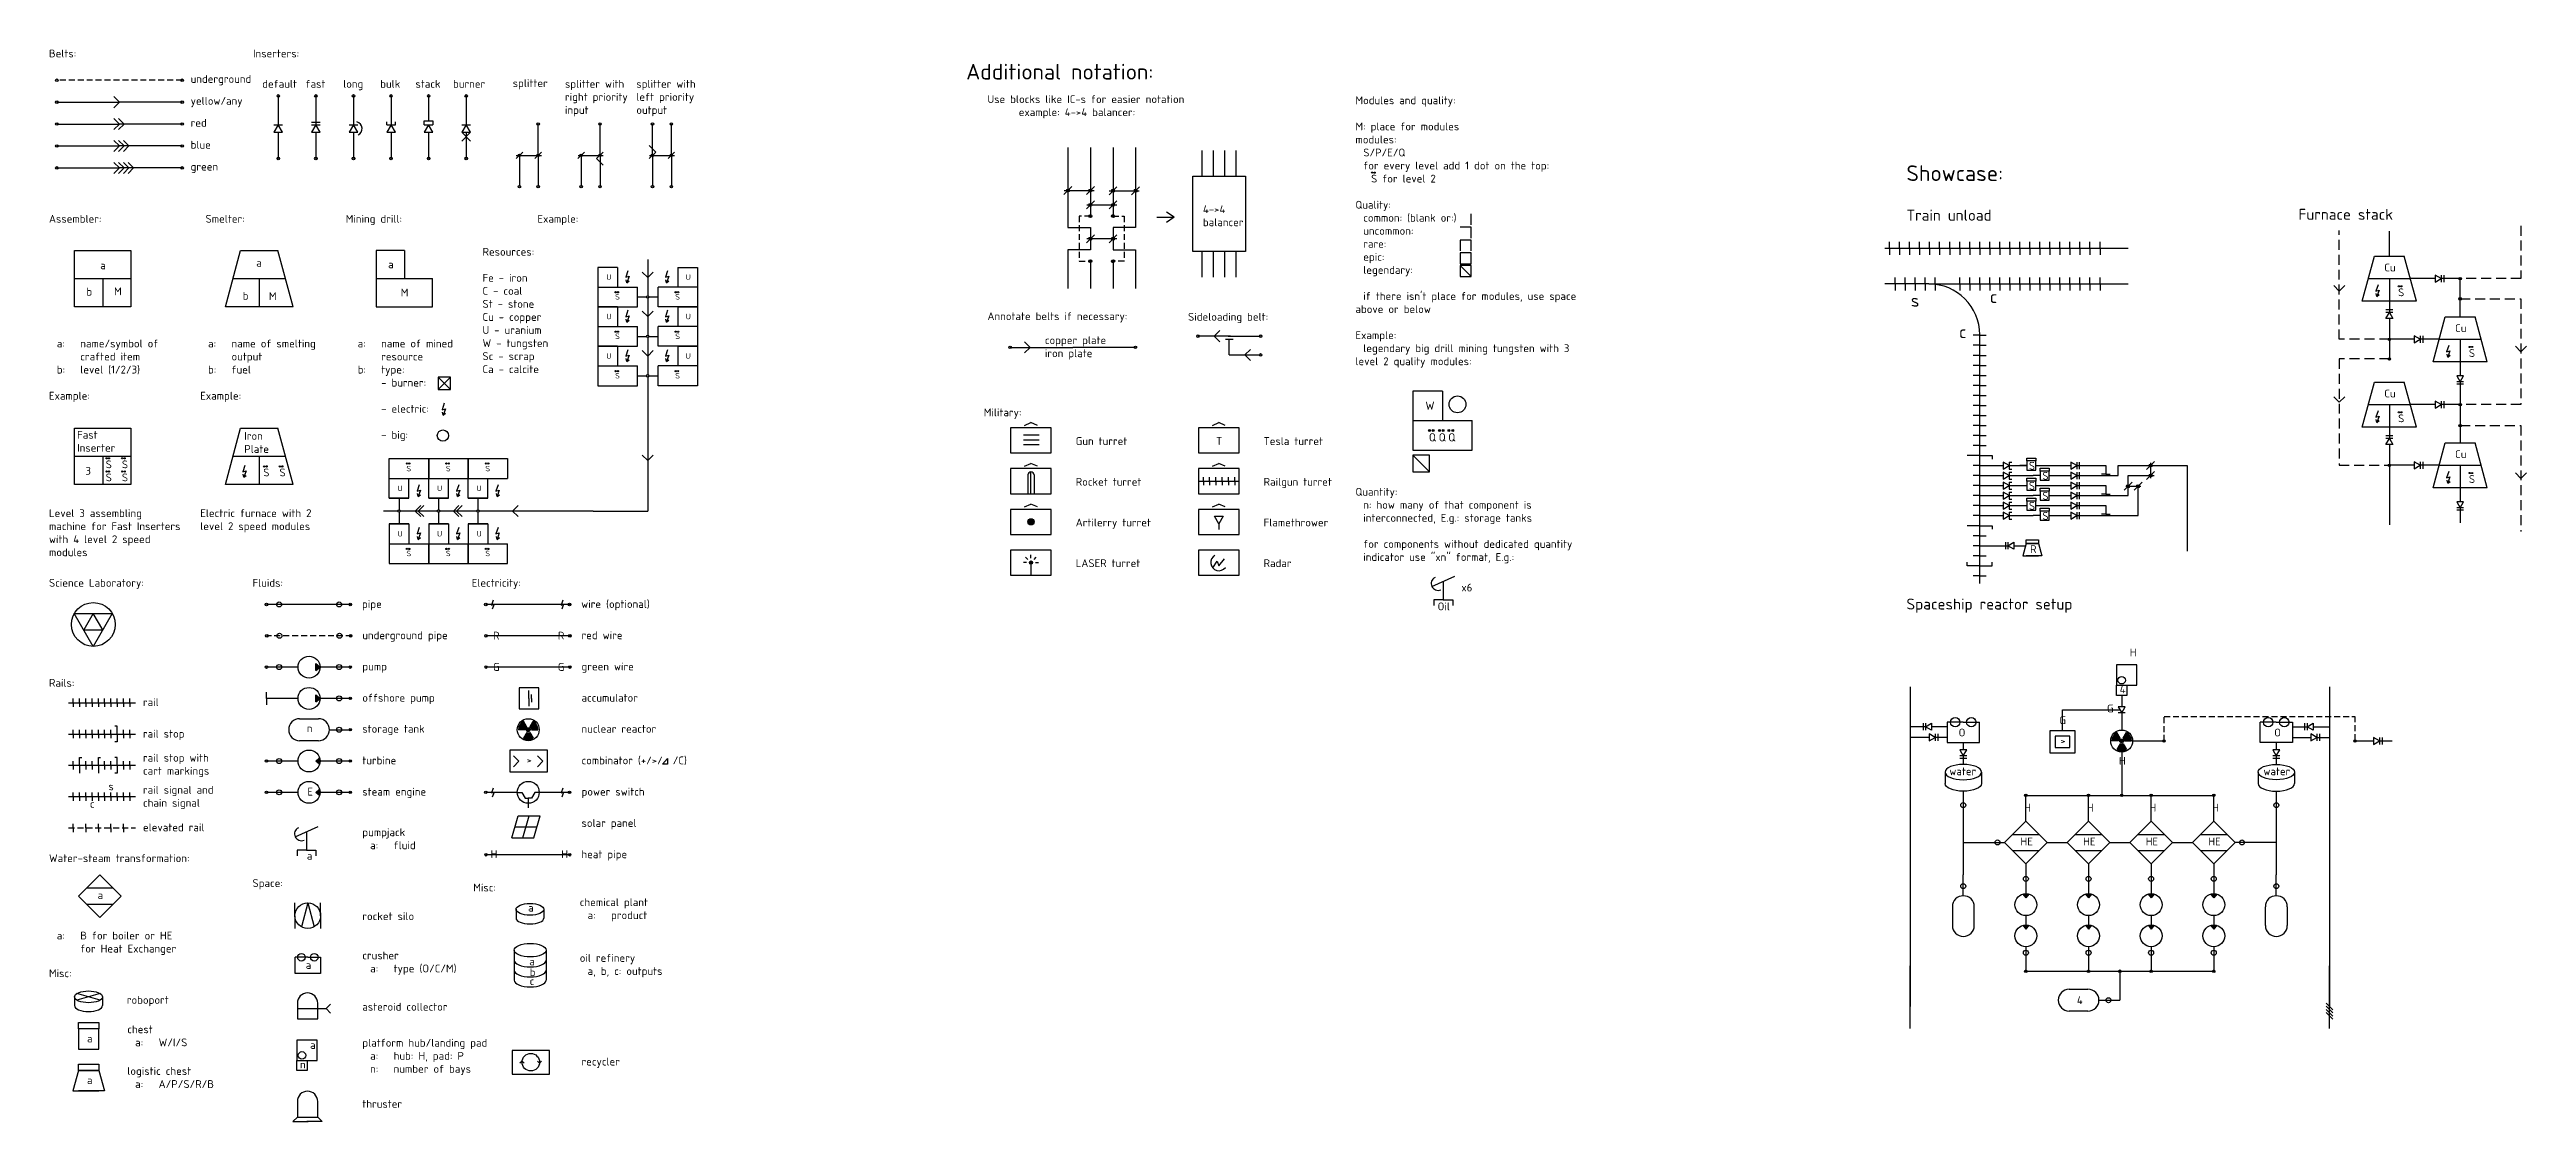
# Model space of a CAD drawing. Header units: millimetres. Extents: x 1893 to 2684, y 1864 to 2206.
import ezdxf

# ---------------------------------------------------------------- set-up
doc = ezdxf.new("R2010")
doc.units = ezdxf.units.MM
doc.linetypes.add('HIDDEN', pattern=[9.525, 6.35, -3.175])
doc.layers.add('Default', color=7, linetype='Continuous', lineweight=25)
doc.layers.add('Szaggatott', color=7, linetype='HIDDEN', lineweight=25)
doc.styles.get("Standard").update_dxf_attribs({"font": 'isocpeur.ttf'})

msp = doc.modelspace()

# ---------------------------------------------------------------- texts
at = {"layer": 'Default'}
for s, width, gutter_width, heights, insert, char_height, attachment_point in [('Belts:', 42.5669, 12.5, [0], (1893.11, 2206.22), 2.5, 1), ('Inserters:', 42.5669, 12.5, [0], (1958.27, 2206.22), 2.5, 1), ('Additional notation:', 62.4062, 12.5, [2.5], (2186, 2201.65), 5, 1), ('yellow/any', 14.9448, 12.5, [3.48], (1938.35, 2191.07), 2.5, 1), ('underground', 6.8841, 12.5, [0], (1938.35, 2198.07), 2.5, 1), ('default', 6.8841, 12.5, [0], (1961.21, 2196.5), 2.5, 1), ('\\pxqc;fast', 6.8841, 12.5, [0], (1974.77, 2196.5), 2.5, 1), ('long', 6.8841, 12.5, [0], (1987.06, 2196.5), 2.5, 1), ('\\pxqc;bulk', 6.8841, 12.5, [0], (1998.66, 2196.5), 2.5, 1), ('stack', 6.8841, 12.5, [0], (2010.15, 2196.5), 2.5, 1), ('burner', 6.8841, 12.5, [0], (2022.15, 2196.5), 2.5, 1), ('splitter', 2.5, 12.5, [0], (2041.2, 2196.75), 2.5, 1), ('splitter with right priority input', 21.9882, 12.5, [12.76], (2057.88, 2196.5), 2.5, 1), ('splitter with left priority output', 21.9882, 12.5, [12.76], (2080.67, 2196.5), 2.5, 1), ('Use blocks like IC-s for easier notation\\P^Iexample: 4->4 balancer:', 70.8886, 12.5, [11.57], (2192.79, 2191.63), 2.5, 1), ('Modules and quality:\\P\\PM: place for modules\\Pmodules:\\P\\pxi1;S/P/E/Q\\P\\pi-1,l2;for every level add 1 dot on the top:\\P\\pi2,l0;S for level 2\\P\\pi1;\\P\\pi0;Quality:\\P\\pi1;common: (blank or:)\\Puncommon:\\Prare:\\Pepic:\\Plegendary:\\P\\Pif there isn\'t place for modules, use space above or below\\P\\P\\pi0;Example:\\P\\pi1;legendary big drill mining tungsten with 3 level 2 quality modules:\\P\\P\\P\\P\\P\\P\\P\\P\\P\\P\\pi0;Quantity:\\P\\pl1;n: how many of that component is interconnected, E.g.: storage tanks\\P\\Pfor components without dedicated quantity indicator use "xn" format, E.g.:', 76.769, 12.5, [163.6], (2310.3, 2191.25), 2.5, 1), ('red', 6.8841, 12.5, [0], (1938.35, 2184.07), 2.5, 1), ('blue', 6.8841, 12.5, [0], (1938.35, 2177.07), 2.5, 1), ('green', 6.8841, 12.5, [0], (1938.35, 2170.07), 2.5, 1), ('Showcase:\\P{\\H0.7x;\\PTrain unload}\\P\\P\\P\\P{\\H0.7x;\\P\\P\\P\\P\\P\\P\\P\\P\\P\\P\\P\\P\\P\\P\\P\\PSpaceship reactor setup}', 261.5759, 12.5, [303.21], (2486.26, 2169.23), 5, 1), ('Assembler:', 42.5669, 12.5, [0], (1893.11, 2153.42), 2.5, 1), ('Smelter:', 42.5669, 12.5, [0], (1943.11, 2153.42), 2.5, 1), ('Mining drill:', 42.5669, 12.5, [0], (1987.87, 2153.42), 2.5, 1), ('Example:', 42.5669, 12.5, [0], (2049.1, 2153.42), 2.5, 1), ('4->4 balancer', 14, 12.5, [0], (2261.6, 2156.47), 2.5, 1), ('Furnace stack', 52.169, 12.5, [0], (2611.44, 2155.34), 3.5, 1), ('a', 8.6054, 12.5, [0], (1909.48, 2138.54), 2.5, 1), ('a', 8.6054, 12.5, [0], (1959.29, 2139.37), 2.5, 1), ('a', 8.6054, 12.5, [0], (2001.42, 2138.86), 2.5, 1), ('Resources:\\P\\PFe - iron\\PC - coal\\PSt - stone\\PCu - copper\\PU - uranium\\PW - tungsten\\PSc - scrap\\PCa - calcite', 33.1078, 12.5, [0], (2031.55, 2142.89), 2.5, 1), ('Cu', 8.6054, 12.5, [0], (2638.85, 2137.87), 2.5, 1), ('b', 8.6054, 12.5, [0], (1905.08, 2130.13), 2.5, 1), ('M', 8.6054, 12.5, [0], (1913.89, 2130.25), 2.5, 1), ('b', 8.6054, 12.5, [0], (1954.99, 2128.83), 2.5, 1), ('M', 8.6054, 12.5, [0], (1963.33, 2128.7), 2.5, 1), ('M', 8.6054, 12.5, [0], (2005.45, 2129.86), 2.5, 1), ('U', 6.0238, 8.75, [0], (2071.07, 2134.42), 1.75, 1), ('S', 6.0238, 8.75, [0], (2073.88, 2128.12), 1.75, 1), ('S', 6.0238, 8.75, [0], (2093.08, 2128.12), 1.75, 1), ('U', 6.0238, 8.75, [0], (2096.4, 2134.42), 1.75, 1), ('c', 5.6813, 12.5, [0], (2512.86, 2129.26), 4, 1), ('S ', 8.6054, 12.5, [0], (2643.25, 2129.93), 2.5, 1), ('U', 6.0238, 8.75, [0], (2071.07, 2121.82), 1.75, 1), ('U', 6.0238, 8.75, [0], (2096.4, 2121.82), 1.75, 1), ('Annotate belts if necessary:', 70.8886, 12.5, [11.57], (2192.79, 2122.3), 2.5, 1), ('Sideloading belt:', 32.6911, 12.5, [2.25], (2256.85, 2122.12), 2.5, 1), ('s', 5.6813, 12.5, [0], (2487.65, 2128.08), 4, 1), ('\\pxi-3,l4,t4;a:^Iname/symbol of crafted item\\Pb:^Ilevel (1/2/3)\\P\\pi0,l0,tz;\\PExample:\\P\\P\\P\\P\\P\\P\\P\\P\\PLevel 3 assembling machine for Fast Inserters with 4 level 2 speed modules', 42.5669, 12.5, [0], (1893.11, 2113.58), 2.5, 1), ('\\pxi-3,l4,t4;a:^Iname of smelting output\\Pb:^Ifuel\\P\\pi0,l0,tz;\\PExample:\\P\\P\\P\\P\\P\\P\\P\\P\\PElectric furnace with 2 level 2 speed modules', 42.5669, 12.5, [0], (1941.41, 2113.58), 2.5, 1), ('\\pxi-3,l4,t4;a:^Iname of mined resource\\Pb:^Itype:\\P\\pi0,l0,tz;^I- burner:\\P\\P^I- electric:\\P\\P^I- big:', 42.5669, 12.5, [0], (1989.19, 2113.58), 2.5, 1), ('S', 6.0238, 8.75, [0], (2073.88, 2115.52), 1.75, 1), ('S', 6.0238, 8.75, [0], (2093.08, 2115.52), 1.75, 1), ('copper plate\\Piron plate', 22.0903, 12.5, [8.53], (2211.13, 2114.63), 2.5, 1), ('c', 5.6813, 12.5, [0], (2503.04, 2118.03), 4, 1), ('Cu', 8.6054, 12.5, [0], (2661.46, 2118.49), 2.5, 1), ('U', 6.0238, 8.75, [0], (2071.07, 2109.22), 1.75, 1), ('U', 6.0238, 8.75, [0], (2096.4, 2109.22), 1.75, 1), ('S ', 8.6054, 12.5, [0], (2665.86, 2110.54), 2.5, 1), ('S', 6.0238, 8.75, [0], (2073.88, 2102.92), 1.75, 1), ('S', 6.0238, 8.75, [0], (2093.08, 2102.92), 1.75, 1), ('Cu', 8.6054, 12.5, [0], (2638.85, 2097.63), 2.5, 1), ('Military:', 42.5669, 12.5, [0], (2191.6, 2091.59), 2.5, 1), ('W', 9.0357, 13.12, [0], (2332.64, 2093.8), 2.62, 1), ('S ', 8.6054, 12.5, [0], (2643.25, 2089.68), 2.5, 1), ('Fast\\PInserter', 26.6586, 12.5, [13.28], (1902.11, 2084.43), 2.5, 1), ('Iron\\PPlate', 18.116, 12.5, [7.04], (1955.48, 2084.06), 2.5, 1), ('Gun turret', 42.5669, 12.5, [0], (2220.97, 2082.42), 2.5, 1), ('T', 7.6774, 12.5, [0], (2265.79, 2082.45), 2.5, 1), ('Tesla turret', 42.5669, 12.5, [0], (2280.97, 2082.42), 2.5, 1), ('Q', 9.0357, 13.12, [0], (2333.74, 2083.68), 2.62, 1), ('Q', 9.0357, 13.12, [0], (2336.87, 2083.68), 2.62, 1), ('Q', 9.0357, 13.12, [0], (2339.93, 2083.68), 2.62, 1), ('3', 8.6054, 12.5, [0], (1904.77, 2072.93), 2.5, 1), ('S  S\\PS  S', 8.6054, 12.5, [0], (1911.23, 2074.99), 2.5, 1), ('S  S', 8.6054, 12.5, [0], (1961.55, 2072.41), 2.5, 1), ('S', 6.0238, 8.75, [0], (2007.24, 2071.51), 1.75, 7), ('S', 6.0238, 8.75, [0], (2019.84, 2071.51), 1.75, 7), ('S', 6.0238, 8.75, [0], (2032.44, 2071.51), 1.75, 7), ('S', 3.0183, 12.5, [0], (2525.35, 2074.53), 2.5, 1), ('Cu', 8.6054, 12.5, [0], (2661.46, 2078.24), 2.5, 1), ('U', 6.0238, 8.75, [0], (2004.42, 2065.21), 1.75, 7), ('U', 6.0238, 8.75, [0], (2017.02, 2065.21), 1.75, 7), ('U', 6.0238, 8.75, [0], (2029.62, 2065.21), 1.75, 7), ('Rocket turret', 42.5669, 12.5, [0], (2220.97, 2069.42), 2.5, 1), ('Railgun turret', 42.5669, 12.5, [0], (2280.97, 2069.42), 2.5, 1), ('S', 3.0183, 12.5, [0], (2525.35, 2068.13), 2.5, 1), ('S', 3.0183, 12.5, [0], (2529.64, 2071.33), 2.5, 1), ('S', 3.0183, 12.5, [0], (2529.64, 2064.93), 2.5, 1), ('S ', 8.6054, 12.5, [0], (2665.86, 2070.3), 2.5, 1), ('S', 3.0183, 12.5, [0], (2525.35, 2061.73), 2.5, 1), ('S', 3.0183, 12.5, [0], (2529.64, 2058.53), 2.5, 1), ('U', 6.0238, 8.75, [0], (2004.42, 2052.44), 1.75, 1), ('U', 6.0238, 8.75, [0], (2017.02, 2052.44), 1.75, 1), ('U', 6.0238, 8.75, [0], (2029.62, 2052.44), 1.75, 1), ('Artilerry turret', 42.5669, 12.5, [0], (2220.97, 2056.42), 2.5, 1), ('Flamethrower', 42.5669, 12.5, [0], (2280.97, 2056.42), 2.5, 1), ('S', 6.0238, 8.75, [0], (2007.24, 2046.15), 1.75, 1), ('S', 6.0238, 8.75, [0], (2019.84, 2046.15), 1.75, 1), ('S', 6.0238, 8.75, [0], (2032.44, 2046.15), 1.75, 1), ('LASER turret', 42.5669, 12.5, [0], (2220.97, 2043.42), 2.5, 1), ('Radar', 42.5669, 12.5, [0], (2280.97, 2043.42), 2.5, 1), ('R', 3.0183, 12.5, [0], (2525.73, 2047.9), 2.5, 1), ('Science Laboratory:', 42.5669, 12.5, [0], (1893.11, 2037.14), 2.5, 1), ('Fluids:', 42.5669, 12.5, [0], (1958.11, 2037.14), 2.5, 1), ('Electricity:', 42.5669, 12.5, [0], (2028.11, 2037.14), 2.5, 1), ('x6', 3.0183, 12.5, [0], (2344.12, 2035.63), 2.5, 1), ('pipe', 42.5669, 12.5, [2.5], (1993.07, 2030.38), 2.5, 1), ('wire (optional)', 42.5669, 12.5, [2.5], (2063.07, 2030.38), 2.5, 1), ('Oil', 3.0183, 12.5, [0], (2336.55, 2029.62), 2.5, 1), ('underground pipe', 42.5669, 12.5, [2.5], (1993.17, 2020.38), 2.5, 1), ('R', 4.1942, 12.5, [0], (2034.91, 2020.28), 2.5, 1), ('R', 4.1942, 12.5, [0], (2055.61, 2020.28), 2.5, 1), ('red wire', 42.5669, 12.5, [2.5], (2063.17, 2020.38), 2.5, 1), ('pump', 42.5669, 12.5, [2.5], (1993.17, 2010.44), 2.5, 1), ('G', 4.1942, 12.5, [0], (2034.91, 2010.28), 2.5, 1), ('G', 4.1942, 12.5, [0], (2055.61, 2010.28), 2.5, 1), ('green wire', 42.5669, 12.5, [2.5], (2063.17, 2010.44), 2.5, 1), ('H', 3.0183, 12.5, [0], (2557.56, 2014.94), 2.5, 1), ('Rails:', 42.5669, 12.5, [0], (1893.11, 2005.2), 2.5, 1), ('4', 3.0183, 12.5, [0], (2554.35, 2003.13), 2.5, 1), ('rail', 42.5669, 12.5, [0], (1923.13, 1999.04), 2.5, 1), ('offshore pump', 42.5669, 12.5, [2.5], (1993.17, 2000.44), 2.5, 1), ('accumulator', 42.5669, 12.5, [2.5], (2063.17, 2000.44), 2.5, 1), ('G', 4.1942, 12.5, [0], (2535.09, 1993.25), 2.5, 1), ('G', 4.1942, 12.5, [0], (2550.29, 1997), 2.5, 1), ('rail stop', 21.8079, 12.5, [8.28], (1923.13, 1988.96), 2.5, 1), ('n', 3.0183, 12.5, [0], (1975.45, 1990.68), 2.5, 1), ('storage tank', 42.5669, 12.5, [2.5], (1993.17, 1990.52), 2.5, 1), ('nuclear reactor', 42.5669, 12.5, [2.5], (2063.17, 1990.52), 2.5, 1), ('O', 3.0183, 12.5, [0], (2505.07, 1989.33), 2.5, 3), ('>', 42.5669, 12.5, [2.5], (2535.4, 1986.69), 2.5, 1), ('O', 3.0183, 12.5, [0], (2603.7, 1989.33), 2.5, 1), ('rail stop with cart markings', 21.8079, 12.5, [8.28], (1923.13, 1981.28), 2.5, 1), ('turbine', 42.5669, 12.5, [2.5], (1993.17, 1980.44), 2.5, 1), ('>', 42.5669, 12.5, [2.5], (2045.62, 1980.55), 2.5, 1), ('combinator (+/>/  /C)', 42.5669, 12.5, [2.5], (2063.17, 1980.44), 2.5, 1), ('H', 4.2795, 12.5, [0], (2554.12, 1980.32), 2.5, 1), ('s', 3.0183, 12.5, [0], (1912.1, 1972.13), 2.5, 1), ('rail signal and chain signal', 24.7925, 12.5, [8.41], (1923.13, 1971.04), 2.5, 1), ('E', 42.5669, 12.5, [2.5], (1975.62, 1970.44), 2.5, 1), ('steam engine', 42.5669, 12.5, [2.5], (1993.17, 1970.44), 2.5, 1), ('power switch', 42.5669, 12.5, [2.5], (2063.17, 1970.44), 2.5, 1), ('water', 3.0183, 12.5, [0], (2508.53, 1976.94), 2.5, 3), ('water', 3.0183, 12.5, [0], (2600.24, 1976.94), 2.5, 1), ('c', 3.0183, 12.5, [0], (1906.19, 1966.55), 2.5, 1), ('H', 4.2795, 12.5, [0], (2523.84, 1965.34), 2.5, 1), ('H', 4.2795, 12.5, [0], (2543.84, 1965.34), 2.5, 1), ('H', 4.2795, 12.5, [0], (2563.84, 1965.34), 2.5, 1), ('H', 4.2795, 12.5, [0], (2583.84, 1965.34), 2.5, 1), ('elevated rail', 42.5669, 12.5, [0], (1923.13, 1959.04), 2.5, 1), ('pumpjack\\P\\pxi-3,l4,t4;a:^Ifluid', 46.1608, 12.5, [11.78], (1993.17, 1957.48), 2.5, 1), ('solar panel', 42.5669, 12.5, [2.5], (2063.17, 1960.44), 2.5, 1), ('HE', 3.0183, 12.5, [0], (2522.66, 1954.52), 2.5, 1), ('HE', 3.0183, 12.5, [0], (2542.66, 1954.52), 2.5, 1), ('HE', 3.0183, 12.5, [0], (2562.66, 1954.52), 2.5, 1), ('HE', 3.0183, 12.5, [0], (2582.66, 1954.52), 2.5, 1), ('Water-steam transformation:', 48.5962, 12.5, [4.53], (1893.11, 1949.21), 2.5, 1), ('a', 3.0183, 12.5, [0], (1975.45, 1949.97), 2.5, 1), ('H', 4.2795, 12.5, [0], (2034.14, 1950.5), 2.5, 1), ('H', 4.2795, 12.5, [0], (2056.71, 1950.5), 2.5, 1), ('heat pipe', 42.5669, 12.5, [2.5], (2063.13, 1950.44), 2.5, 1), ('Space:', 42.5669, 12.5, [0], (1958.11, 1941.24), 2.5, 1), ('Misc:', 48.5962, 12.5, [4.53], (2028.61, 1939.81), 2.5, 1), ('a', 3.0183, 12.5, [0], (1908.64, 1937.39), 2.5, 1), ('rocket silo', 42.5669, 12.5, [2.5], (1993.17, 1930.67), 2.5, 1), ('a', 3.0183, 12.5, [0], (2046.1, 1933.39), 2.5, 1), ('chemical plant\\P\\pxi-3,l4,t4;a:^Iproduct', 50.4607, 12.5, [14.68], (2062.6, 1935.15), 2.5, 1), ('\\pxi-3,l4,t4;a:^IB for boiler or HE for Heat Exchanger', 42.5669, 12.5, [0], (1893.11, 1924.48), 2.5, 1), ('a', 3.0183, 12.5, [0], (1975.1, 1915.09), 2.5, 1), ('crusher\\P\\pxi-3,l4,t4;a:^Itype (O/C/M)', 50.4607, 12.5, [14.68], (1993.17, 1918.15), 2.5, 1), ('a', 3.0183, 12.5, [0], (2046.47, 1916.2), 2.5, 1), ('oil refinery\\P\\pxi1;a, b, c: outputs', 50.4607, 12.5, [14.68], (2062.6, 1917.33), 2.5, 1), ('Misc:', 48.5962, 12.5, [4.53], (1893.11, 1912.44), 2.5, 1), ('c', 3.0183, 12.5, [0], (2046.61, 1909.96), 2.5, 1), ('b', 3.0183, 12.5, [0], (2046.61, 1912.77), 2.5, 1), ('roboport', 42.5669, 12.5, [2.5], (1917.98, 1903.93), 2.5, 1), ('asteroid collector', 42.5669, 12.5, [0], (1993.17, 1901.75), 2.5, 1), ('4', 3.0183, 12.5, [0], (2540.68, 1903.84), 2.5, 1), ('a', 3.0183, 12.5, [0], (1905.25, 1891.59), 2.5, 1), ('chest\\P\\pxi-3,l4,t4;a:^IW/I/S', 50.4607, 12.5, [14.68], (1918.12, 1894.54), 2.5, 1), ('n', 3.0183, 12.5, [0], (1973.28, 1883.31), 2.5, 1), ('a', 3.0183, 12.5, [0], (1976.49, 1889.54), 2.5, 1), ('platform hub/landing pad\\P\\pxi-3,l4,t4;a:^Ihub: H, pad: P\\P\\pi0,l1,tz;n:^Inumber of bays', 50.4607, 12.5, [14.68], (1993.17, 1890.25), 2.5, 1), ('recycler', 42.5669, 12.5, [2.5], (2063.17, 1884.22), 2.5, 1), ('a', 3.0183, 12.5, [0], (1905.25, 1878.29), 2.5, 1), ('logistic chest\\P\\pxi-3,l4,t4;a:^IA/P/S/R/B', 50.4607, 12.5, [14.68], (1918.12, 1881.23), 2.5, 1), ('thruster', 42.5669, 12.5, [0], (1993.17, 1870.73), 2.5, 1)]:
    msp.add_mtext_dynamic_manual_height_columns(s, width=width, gutter_width=gutter_width, heights=heights, dxfattribs=dict(at, insert=insert, char_height=char_height, attachment_point=attachment_point))

# ---------------------------------------------------------------- hatches: boundary and pattern name
h = msp.add_hatch()
h.set_pattern_fill('ANSI31', color=256, angle=90)
h.set_pattern_definition([(135, (4377.068, -112.6578), (-2.245064, -2.245064), [])])
h.paths.add_polyline_path([(2280.03, 2109.09, 1), (2280.03, 2108.29, 1)])
at = {"layer": 'Default'}
h = msp.add_hatch(color=256, dxfattribs=at)
h.dxf.hatch_style = 1
h.paths.add_polyline_path([(1895.23, 2196.42, 1), (1896.03, 2196.42, 1)])
h.paths.add_polyline_path([(1935.23, 2196.42, 1), (1936.03, 2196.42, 1)])
h = msp.add_hatch(color=256, dxfattribs=at)
h.dxf.hatch_style = 1
h.paths.add_polyline_path([(1965.95, 2191.42, 1), (1966.75, 2191.42, 1)])
h.paths.add_polyline_path([(1965.95, 2171.42, 1), (1966.75, 2171.42, 1)])
h = msp.add_hatch(color=256, dxfattribs=at)
h.dxf.hatch_style = 1
h.paths.add_polyline_path([(1977.95, 2191.42, 1), (1978.75, 2191.42, 1)])
h.paths.add_polyline_path([(1977.95, 2171.42, 1), (1978.75, 2171.42, 1)])
h = msp.add_hatch(color=256, dxfattribs=at)
h.dxf.hatch_style = 1
h.paths.add_polyline_path([(1977.95, 2191.42, 1), (1978.75, 2191.42, 1)])
h.paths.add_polyline_path([(1977.95, 2171.42, 1), (1978.75, 2171.42, 1)])
h = msp.add_hatch(color=256, dxfattribs=at)
h.dxf.hatch_style = 1
h.paths.add_polyline_path([(1989.95, 2191.42, 1), (1990.75, 2191.42, 1)])
h.paths.add_polyline_path([(1989.95, 2171.42, 1), (1990.75, 2171.42, 1)])
h = msp.add_hatch(color=256, dxfattribs=at)
h.dxf.hatch_style = 1
h.paths.add_polyline_path([(1989.95, 2191.42, 1), (1990.75, 2191.42, 1)])
h.paths.add_polyline_path([(1989.95, 2171.42, 1), (1990.75, 2171.42, 1)])
h = msp.add_hatch(color=256, dxfattribs=at)
h.dxf.hatch_style = 1
h.paths.add_polyline_path([(2001.95, 2191.42, 1), (2002.75, 2191.42, 1)])
h.paths.add_polyline_path([(2001.95, 2171.42, 1), (2002.75, 2171.42, 1)])
h = msp.add_hatch(color=256, dxfattribs=at)
h.dxf.hatch_style = 1
h.paths.add_polyline_path([(2001.95, 2191.42, 1), (2002.75, 2191.42, 1)])
h.paths.add_polyline_path([(2001.95, 2171.42, 1), (2002.75, 2171.42, 1)])
h = msp.add_hatch(color=256, dxfattribs=at)
h.dxf.hatch_style = 1
h.paths.add_polyline_path([(2013.95, 2191.42, 1), (2014.75, 2191.42, 1)])
h.paths.add_polyline_path([(2013.95, 2171.42, 1), (2014.75, 2171.42, 1)])
h = msp.add_hatch(color=256, dxfattribs=at)
h.dxf.hatch_style = 1
h.paths.add_polyline_path([(2013.95, 2191.42, 1), (2014.75, 2191.42, 1)])
h.paths.add_polyline_path([(2013.95, 2171.42, 1), (2014.75, 2171.42, 1)])
h = msp.add_hatch(color=256, dxfattribs=at)
h.dxf.hatch_style = 1
h.paths.add_polyline_path([(2025.95, 2191.42, 1), (2026.75, 2191.42, 1)])
h.paths.add_polyline_path([(2025.95, 2171.42, 1), (2026.75, 2171.42, 1)])
h = msp.add_hatch(color=256, dxfattribs=at)
h.dxf.hatch_style = 1
h.paths.add_polyline_path([(2025.95, 2191.42, 1), (2026.75, 2191.42, 1)])
h.paths.add_polyline_path([(2025.95, 2171.42, 1), (2026.75, 2171.42, 1)])
h = msp.add_hatch(color=256, dxfattribs=at)
h.dxf.hatch_style = 1
h.paths.add_polyline_path([(1895.23, 2189.42, 1), (1896.03, 2189.42, 1)])
h.paths.add_polyline_path([(1935.23, 2189.42, 1), (1936.03, 2189.42, 1)])
h = msp.add_hatch(color=256, dxfattribs=at)
h.dxf.hatch_style = 1
h.paths.add_polyline_path([(1895.23, 2182.42, 1), (1896.03, 2182.42, 1)])
h.paths.add_polyline_path([(1935.23, 2182.42, 1), (1936.03, 2182.42, 1)])
h = msp.add_hatch(color=256, dxfattribs=at)
h.dxf.hatch_style = 1
h.paths.add_polyline_path([(1895.23, 2182.42, 1), (1896.03, 2182.42, 1)])
h.paths.add_polyline_path([(1935.23, 2182.42, 1), (1936.03, 2182.42, 1)])
h = msp.add_hatch(color=256, dxfattribs=at)
h.dxf.hatch_style = 1
h.paths.add_polyline_path([(1895.23, 2175.42, 1), (1896.03, 2175.42, 1)])
h.paths.add_polyline_path([(1935.23, 2175.42, 1), (1936.03, 2175.42, 1)])
h = msp.add_hatch(color=256, dxfattribs=at)
h.dxf.hatch_style = 1
h.paths.add_polyline_path([(1895.23, 2175.42, 1), (1896.03, 2175.42, 1)])
h.paths.add_polyline_path([(1935.23, 2175.42, 1), (1936.03, 2175.42, 1)])
h = msp.add_hatch(color=256, dxfattribs=at)
h.dxf.hatch_style = 1
h.paths.add_polyline_path([(2049.74, 2172.43, -1), (2048.94, 2172.43, -1)])
h.paths.add_polyline_path([(2048.94, 2182.43, -1), (2049.74, 2182.43, -1)])
h = msp.add_hatch(color=256, dxfattribs=at)
h.dxf.hatch_style = 1
h.paths.add_polyline_path([(2069.47, 2172.43, -1), (2068.67, 2172.43, -1)])
h.paths.add_polyline_path([(2068.67, 2182.43, -1), (2069.47, 2182.43, -1)])
h = msp.add_hatch(color=256, dxfattribs=at)
h.dxf.hatch_style = 1
h.paths.add_polyline_path([(2086.25, 2172.43, -1), (2085.45, 2172.43, -1)])
h.paths.add_polyline_path([(2085.45, 2182.43, -1), (2086.25, 2182.43, -1)])
h = msp.add_hatch(color=256, dxfattribs=at)
h.dxf.hatch_style = 1
h.paths.add_polyline_path([(2092.25, 2172.43, -1), (2091.45, 2172.43, -1)])
h.paths.add_polyline_path([(2091.45, 2182.43, -1), (2092.25, 2182.43, -1)])
h = msp.add_hatch(color=256, dxfattribs=at)
h.dxf.hatch_style = 1
h.paths.add_polyline_path([(1895.23, 2168.42, 1), (1896.03, 2168.42, 1)])
h.paths.add_polyline_path([(1935.23, 2168.42, 1), (1936.03, 2168.42, 1)])
h = msp.add_hatch(color=256, dxfattribs=at)
h.dxf.hatch_style = 1
h.paths.add_polyline_path([(1895.23, 2168.42, 1), (1896.03, 2168.42, 1)])
h.paths.add_polyline_path([(1935.23, 2168.42, 1), (1936.03, 2168.42, 1)])
h = msp.add_hatch(color=256, dxfattribs=at)
h.dxf.hatch_style = 1
h.paths.add_polyline_path([(2043.74, 2172.43, 1), (2042.94, 2172.43, 1)])
h.paths.add_polyline_path([(2042.94, 2162.43, 1), (2043.74, 2162.43, 1)])
h = msp.add_hatch(color=256, dxfattribs=at)
h.dxf.hatch_style = 1
h.paths.add_polyline_path([(2049.74, 2172.43, 1), (2048.94, 2172.43, 1)])
h.paths.add_polyline_path([(2048.94, 2162.43, 1), (2049.74, 2162.43, 1)])
h = msp.add_hatch(color=256, dxfattribs=at)
h.dxf.hatch_style = 1
h.paths.add_polyline_path([(2063.47, 2172.43, 1), (2062.67, 2172.43, 1)])
h.paths.add_polyline_path([(2062.67, 2162.43, 1), (2063.47, 2162.43, 1)])
h = msp.add_hatch(color=256, dxfattribs=at)
h.dxf.hatch_style = 1
h.paths.add_polyline_path([(2069.47, 2172.43, 1), (2068.67, 2172.43, 1)])
h.paths.add_polyline_path([(2068.67, 2162.43, 1), (2069.47, 2162.43, 1)])
h = msp.add_hatch(color=256, dxfattribs=at)
h.dxf.hatch_style = 1
h.paths.add_polyline_path([(2086.25, 2172.43, 1), (2085.45, 2172.43, 1)])
h.paths.add_polyline_path([(2085.45, 2162.43, 1), (2086.25, 2162.43, 1)])
h = msp.add_hatch(color=256, dxfattribs=at)
h.dxf.hatch_style = 1
h.paths.add_polyline_path([(2092.25, 2172.43, 1), (2091.45, 2172.43, 1)])
h.paths.add_polyline_path([(2091.45, 2162.43, 1), (2092.25, 2162.43, 1)])
h = msp.add_hatch(color=256, dxfattribs=at)
h.dxf.hatch_style = 1
h.paths.add_polyline_path([(2218.97, 2161.17), (2218.49, 2161.17), (2218.15, 2160.83, 0.668179)])
h.paths.add_polyline_path([(2218.83, 2161.51), (2218.49, 2161.17), (2218.97, 2161.17, 0.198912)])
h.paths.add_polyline_path([(2218.83, 2161.51, 0.198912), (2218.49, 2161.65), (2218.49, 2161.17)])
h.paths.add_polyline_path([(2218.49, 2161.65, 0.414214), (2218.01, 2161.17), (2218.49, 2161.17)])
h.paths.add_polyline_path([(2218.49, 2161.17), (2218.01, 2161.17, 0.198912), (2218.15, 2160.83)])
h = msp.add_hatch(color=256, dxfattribs=at)
h.dxf.hatch_style = 1
h.paths.add_polyline_path([(2225.69, 2161.65, 0.414214), (2225.21, 2161.17), (2225.69, 2161.17)])
h.paths.add_polyline_path([(2225.69, 2161.17), (2225.21, 2161.17, 0.198912), (2225.35, 2160.83)])
h.paths.add_polyline_path([(2226.17, 2161.17), (2225.69, 2161.17), (2225.35, 2160.83, 0.668179)])
h.paths.add_polyline_path([(2226.03, 2161.51), (2225.69, 2161.17), (2226.17, 2161.17, 0.198912)])
h.paths.add_polyline_path([(2226.03, 2161.51, 0.198912), (2225.69, 2161.65), (2225.69, 2161.17)])
h = msp.add_hatch(color=256, dxfattribs=at)
h.dxf.hatch_style = 1
h.paths.add_polyline_path([(2233.37, 2161.14), (2232.89, 2161.14), (2232.55, 2160.81, 0.668179)])
h.paths.add_polyline_path([(2233.23, 2161.48), (2232.89, 2161.14), (2233.37, 2161.14, 0.198912)])
h.paths.add_polyline_path([(2233.23, 2161.48, 0.198912), (2232.89, 2161.62), (2232.89, 2161.14)])
h.paths.add_polyline_path([(2232.89, 2161.62, 0.414214), (2232.41, 2161.14), (2232.89, 2161.14)])
h.paths.add_polyline_path([(2232.89, 2161.14), (2232.41, 2161.14, 0.198912), (2232.55, 2160.81)])
h = msp.add_hatch(color=256, dxfattribs=at)
h.dxf.hatch_style = 1
h.paths.add_polyline_path([(2240.09, 2161.62, 0.414214), (2239.61, 2161.14), (2240.09, 2161.14)])
h.paths.add_polyline_path([(2240.09, 2161.14), (2239.61, 2161.14, 0.198912), (2239.75, 2160.81)])
h.paths.add_polyline_path([(2240.57, 2161.14), (2240.09, 2161.14), (2239.75, 2160.81, 0.668179)])
h.paths.add_polyline_path([(2240.43, 2161.48), (2240.09, 2161.14), (2240.57, 2161.14, 0.198912)])
h.paths.add_polyline_path([(2240.43, 2161.48, 0.198912), (2240.09, 2161.62), (2240.09, 2161.14)])
h = msp.add_hatch(color=256, dxfattribs=at)
h.dxf.hatch_style = 1
h.paths.add_polyline_path([(2315.45, 2166.91, 1), (2315.85, 2166.91, 1)])
h = msp.add_hatch(color=256, dxfattribs=at)
h.dxf.hatch_style = 1
h.paths.add_polyline_path([(2316.24, 2166.91, 1), (2316.64, 2166.91, 1)])
h = msp.add_hatch(color=256, dxfattribs=at)
h.dxf.hatch_style = 1
h.paths.add_polyline_path([(2226.17, 2156.62), (2225.69, 2156.62), (2225.35, 2156.28, 0.668179)])
h.paths.add_polyline_path([(2226.03, 2156.96), (2225.69, 2156.62), (2226.17, 2156.62, 0.198912)])
h.paths.add_polyline_path([(2226.03, 2156.96, 0.198912), (2225.69, 2157.1), (2225.69, 2156.62)])
h.paths.add_polyline_path([(2225.69, 2157.1, 0.414214), (2225.21, 2156.62), (2225.69, 2156.62)])
h.paths.add_polyline_path([(2225.69, 2156.62), (2225.21, 2156.62, 0.198912), (2225.35, 2156.28)])
h = msp.add_hatch(color=256, dxfattribs=at)
h.dxf.hatch_style = 1
h.paths.add_polyline_path([(2226.17, 2153.02), (2225.69, 2153.02), (2225.35, 2152.68, 0.668179)])
h.paths.add_polyline_path([(2226.03, 2153.36), (2225.69, 2153.02), (2226.17, 2153.02, 0.198912)])
h.paths.add_polyline_path([(2226.03, 2153.36, 0.198912), (2225.69, 2153.5), (2225.69, 2153.02)])
h.paths.add_polyline_path([(2225.69, 2153.5, 0.414214), (2225.21, 2153.02), (2225.69, 2153.02)])
h.paths.add_polyline_path([(2225.69, 2153.02), (2225.21, 2153.02, 0.198912), (2225.35, 2152.68)])
h = msp.add_hatch(color=256, dxfattribs=at)
h.dxf.hatch_style = 1
h.paths.add_polyline_path([(2232.89, 2157.1, 0.414214), (2232.41, 2156.62), (2232.89, 2156.62)])
h.paths.add_polyline_path([(2232.89, 2156.62), (2232.41, 2156.62, 0.198912), (2232.55, 2156.28)])
h.paths.add_polyline_path([(2233.37, 2156.62), (2232.89, 2156.62), (2232.55, 2156.28, 0.668179)])
h.paths.add_polyline_path([(2233.23, 2156.96), (2232.89, 2156.62), (2233.37, 2156.62, 0.198912)])
h.paths.add_polyline_path([(2233.23, 2156.96, 0.198912), (2232.89, 2157.1), (2232.89, 2156.62)])
h = msp.add_hatch(color=256, dxfattribs=at)
h.dxf.hatch_style = 1
h.paths.add_polyline_path([(2232.41, 2153.02), (2232.89, 2153.02), (2233.23, 2152.68, -0.668179)])
h.paths.add_polyline_path([(2232.55, 2153.36), (2232.89, 2153.02), (2232.41, 2153.02, -0.198912)])
h.paths.add_polyline_path([(2232.55, 2153.36, -0.198912), (2232.89, 2153.5), (2232.89, 2153.02)])
h.paths.add_polyline_path([(2232.89, 2153.5, -0.414214), (2233.37, 2153.02), (2232.89, 2153.02)])
h.paths.add_polyline_path([(2232.89, 2153.02), (2233.37, 2153.02, -0.198912), (2233.23, 2152.68)])
h = msp.add_hatch(color=256, dxfattribs=at)
h.dxf.hatch_style = 1
h.paths.add_polyline_path([(2226.17, 2145.82), (2225.69, 2145.82), (2225.35, 2145.48, 0.668179)])
h.paths.add_polyline_path([(2226.03, 2146.16), (2225.69, 2145.82), (2226.17, 2145.82, 0.198912)])
h.paths.add_polyline_path([(2226.03, 2146.16, 0.198912), (2225.69, 2146.3), (2225.69, 2145.82)])
h.paths.add_polyline_path([(2225.69, 2146.3, 0.414214), (2225.21, 2145.82), (2225.69, 2145.82)])
h.paths.add_polyline_path([(2225.69, 2145.82), (2225.21, 2145.82, 0.198912), (2225.35, 2145.48)])
h = msp.add_hatch(color=256, dxfattribs=at)
h.dxf.hatch_style = 1
h.paths.add_polyline_path([(2232.89, 2146.3, 0.414214), (2232.41, 2145.82), (2232.89, 2145.82)])
h.paths.add_polyline_path([(2232.89, 2145.82), (2232.41, 2145.82, 0.198912), (2232.55, 2145.48)])
h.paths.add_polyline_path([(2233.37, 2145.82), (2232.89, 2145.82), (2232.55, 2145.48, 0.668179)])
h.paths.add_polyline_path([(2233.23, 2146.16), (2232.89, 2145.82), (2233.37, 2145.82, 0.198912)])
h.paths.add_polyline_path([(2233.23, 2146.16, 0.198912), (2232.89, 2146.3), (2232.89, 2145.82)])
h = msp.add_hatch(color=256, dxfattribs=at)
h.dxf.hatch_style = 1
h.paths.add_polyline_path([(2226.17, 2138.62), (2225.69, 2138.62), (2225.35, 2138.28, 0.668179)])
h.paths.add_polyline_path([(2226.03, 2138.96), (2225.69, 2138.62), (2226.17, 2138.62, 0.198912)])
h.paths.add_polyline_path([(2226.03, 2138.96, 0.198912), (2225.69, 2139.1), (2225.69, 2138.62)])
h.paths.add_polyline_path([(2225.69, 2139.1, 0.414214), (2225.21, 2138.62), (2225.69, 2138.62)])
h.paths.add_polyline_path([(2225.69, 2138.62), (2225.21, 2138.62, 0.198912), (2225.35, 2138.28)])
h = msp.add_hatch(color=256, dxfattribs=at)
h.dxf.hatch_style = 1
h.paths.add_polyline_path([(2232.41, 2138.62), (2232.89, 2138.62), (2233.23, 2138.28, -0.668179)])
h.paths.add_polyline_path([(2232.55, 2138.96), (2232.89, 2138.62), (2232.41, 2138.62, -0.198912)])
h.paths.add_polyline_path([(2232.55, 2138.96, -0.198912), (2232.89, 2139.1), (2232.89, 2138.62)])
h.paths.add_polyline_path([(2232.89, 2139.1, -0.414214), (2233.37, 2138.62), (2232.89, 2138.62)])
h.paths.add_polyline_path([(2232.89, 2138.62), (2233.37, 2138.62, -0.198912), (2233.23, 2138.28)])
h = msp.add_hatch(color=256, dxfattribs=at)
h.dxf.hatch_style = 1
h.paths.add_polyline_path([(2074.24, 2128.71, 1), (2073.84, 2128.71, 1)])
h = msp.add_hatch(color=256, dxfattribs=at)
h.dxf.hatch_style = 1
h.paths.add_polyline_path([(2075.03, 2128.71, 1), (2074.63, 2128.71, 1)])
h = msp.add_hatch(color=256, dxfattribs=at)
h.dxf.hatch_style = 1
h.paths.add_polyline_path([(2093.44, 2128.71, 1), (2093.04, 2128.71, 1)])
h = msp.add_hatch(color=256, dxfattribs=at)
h.dxf.hatch_style = 1
h.paths.add_polyline_path([(2094.22, 2128.71, 1), (2093.82, 2128.71, 1)])
h = msp.add_hatch(color=256, dxfattribs=at)
h.dxf.hatch_style = 1
h.paths.add_polyline_path([(2643.71, 2130.6, 1), (2643.31, 2130.6, 1)])
h = msp.add_hatch(color=256, dxfattribs=at)
h.dxf.hatch_style = 1
h.paths.add_polyline_path([(2644.5, 2130.6, 1), (2644.1, 2130.6, 1)])
h = msp.add_hatch(color=256, dxfattribs=at)
h.dxf.hatch_style = 1
h.paths.add_polyline_path([(2663.47, 2133.06, 1), (2662.67, 2133.06, 1)])
h = msp.add_hatch(color=256, dxfattribs=at)
h.dxf.hatch_style = 1
h.paths.add_polyline_path([(2083.9, 2102.01, 1), (2084.7, 2102.01, 1)])
h.paths.add_polyline_path([(2084.7, 2114.61, 1), (2083.9, 2114.61, 1)])
h.paths.add_polyline_path([(2084.7, 2127.21, 1), (2083.9, 2127.21, 1)])
h = msp.add_hatch(color=256, dxfattribs=at)
h.dxf.hatch_style = 1
h.paths.add_polyline_path([(2663.47, 2126.59, 1), (2662.67, 2126.59, 1)])
h = msp.add_hatch(color=256, dxfattribs=at)
h.dxf.hatch_style = 1
h.paths.add_polyline_path([(2074.24, 2116.11, 1), (2073.84, 2116.11, 1)])
h = msp.add_hatch(color=256, dxfattribs=at)
h.dxf.hatch_style = 1
h.paths.add_polyline_path([(2075.03, 2116.11, 1), (2074.63, 2116.11, 1)])
h = msp.add_hatch(color=256, dxfattribs=at)
h.dxf.hatch_style = 1
h.paths.add_polyline_path([(2093.44, 2116.11, 1), (2093.04, 2116.11, 1)])
h = msp.add_hatch(color=256, dxfattribs=at)
h.dxf.hatch_style = 1
h.paths.add_polyline_path([(2094.22, 2116.11, 1), (2093.82, 2116.11, 1)])
h = msp.add_hatch(color=256, dxfattribs=at)
h.dxf.hatch_style = 1
h.paths.add_polyline_path([(2260.03, 2114.29, 1), (2260.03, 2115.09, 1)])
h.paths.add_polyline_path([(2280.03, 2114.29, 1), (2280.03, 2115.09, 1)])
h = msp.add_hatch(color=256, dxfattribs=at)
h.dxf.hatch_style = 1
h.paths.add_polyline_path([(2640.86, 2113.68, 1), (2640.06, 2113.68, 1)])
h = msp.add_hatch(color=256, dxfattribs=at)
h.dxf.hatch_style = 1
h.paths.add_polyline_path([(2199.65, 2111.11, 1), (2200.45, 2111.11, 1)])
h.paths.add_polyline_path([(2239.65, 2111.11, 1), (2240.45, 2111.11, 1)])
h = msp.add_hatch(color=256, dxfattribs=at)
h.dxf.hatch_style = 1
h.paths.add_polyline_path([(2199.65, 2111.11, 1), (2200.45, 2111.11, 1)])
h.paths.add_polyline_path([(2239.65, 2111.11, 1), (2240.45, 2111.11, 1)])
h = msp.add_hatch(color=256, dxfattribs=at)
h.dxf.hatch_style = 1
h.paths.add_polyline_path([(2640.86, 2107.39, 1), (2640.06, 2107.39, 1)])
h = msp.add_hatch(color=256, dxfattribs=at)
h.dxf.hatch_style = 1
h.paths.add_polyline_path([(2666.33, 2111.22, 1), (2665.93, 2111.22, 1)])
h = msp.add_hatch(color=256, dxfattribs=at)
h.dxf.hatch_style = 1
h.paths.add_polyline_path([(2667.11, 2111.22, 1), (2666.71, 2111.22, 1)])
h = msp.add_hatch(color=256, dxfattribs=at)
h.dxf.hatch_style = 1
h.paths.add_polyline_path([(2074.24, 2103.51, 1), (2073.84, 2103.51, 1)])
h = msp.add_hatch(color=256, dxfattribs=at)
h.dxf.hatch_style = 1
h.paths.add_polyline_path([(2075.03, 2103.51, 1), (2074.63, 2103.51, 1)])
h = msp.add_hatch(color=256, dxfattribs=at)
h.dxf.hatch_style = 1
h.paths.add_polyline_path([(2093.44, 2103.51, 1), (2093.04, 2103.51, 1)])
h = msp.add_hatch(color=256, dxfattribs=at)
h.dxf.hatch_style = 1
h.paths.add_polyline_path([(2094.22, 2103.51, 1), (2093.82, 2103.51, 1)])
h = msp.add_hatch(color=256, dxfattribs=at)
h.dxf.hatch_style = 1
h.paths.add_polyline_path([(2643.71, 2090.36, 1), (2643.31, 2090.36, 1)])
h = msp.add_hatch(color=256, dxfattribs=at)
h.dxf.hatch_style = 1
h.paths.add_polyline_path([(2644.5, 2090.36, 1), (2644.1, 2090.36, 1)])
h = msp.add_hatch(color=256, dxfattribs=at)
h.dxf.hatch_style = 1
h.paths.add_polyline_path([(2663.47, 2092.82, 1), (2662.67, 2092.82, 1)])
h = msp.add_hatch(color=256, dxfattribs=at)
h.dxf.hatch_style = 1
h.paths.add_polyline_path([(2334.28, 2084.56, 1), (2333.68, 2084.56, 1)])
h = msp.add_hatch(color=256, dxfattribs=at)
h.dxf.hatch_style = 1
h.paths.add_polyline_path([(2335.45, 2084.56, 1), (2334.85, 2084.56, 1)])
h = msp.add_hatch(color=256, dxfattribs=at)
h.dxf.hatch_style = 1
h.paths.add_polyline_path([(2337.41, 2084.56, 1), (2336.81, 2084.56, 1)])
h = msp.add_hatch(color=256, dxfattribs=at)
h.dxf.hatch_style = 1
h.paths.add_polyline_path([(2338.58, 2084.56, 1), (2337.98, 2084.56, 1)])
h = msp.add_hatch(color=256, dxfattribs=at)
h.dxf.hatch_style = 1
h.paths.add_polyline_path([(2340.47, 2084.56, 1), (2339.87, 2084.56, 1)])
h = msp.add_hatch(color=256, dxfattribs=at)
h.dxf.hatch_style = 1
h.paths.add_polyline_path([(2341.65, 2084.56, 1), (2341.05, 2084.56, 1)])
h = msp.add_hatch(color=256, dxfattribs=at)
h.dxf.hatch_style = 1
h.paths.add_polyline_path([(2663.47, 2086.1, 1), (2662.67, 2086.1, 1)])
h = msp.add_hatch(color=256, dxfattribs=at)
h.dxf.hatch_style = 1
h.paths.add_polyline_path([(1911.3, 2075.66, 1), (1911.7, 2075.66, 1)])
h = msp.add_hatch(color=256, dxfattribs=at)
h.dxf.hatch_style = 1
h.paths.add_polyline_path([(1912.08, 2075.66, 1), (1912.48, 2075.66, 1)])
h = msp.add_hatch(color=256, dxfattribs=at)
h.dxf.hatch_style = 1
h.paths.add_polyline_path([(1916.3, 2075.66, 1), (1916.7, 2075.66, 1)])
h = msp.add_hatch(color=256, dxfattribs=at)
h.dxf.hatch_style = 1
h.paths.add_polyline_path([(1917.09, 2075.66, 1), (1917.49, 2075.66, 1)])
h = msp.add_hatch(color=256, dxfattribs=at)
h.dxf.hatch_style = 1
h.paths.add_polyline_path([(1961.62, 2073.08, 1), (1962.02, 2073.08, 1)])
h = msp.add_hatch(color=256, dxfattribs=at)
h.dxf.hatch_style = 1
h.paths.add_polyline_path([(1962.4, 2073.08, 1), (1962.8, 2073.08, 1)])
h = msp.add_hatch(color=256, dxfattribs=at)
h.dxf.hatch_style = 1
h.paths.add_polyline_path([(1966.63, 2073.08, 1), (1967.03, 2073.08, 1)])
h = msp.add_hatch(color=256, dxfattribs=at)
h.dxf.hatch_style = 1
h.paths.add_polyline_path([(1967.41, 2073.08, 1), (1967.81, 2073.08, 1)])
h = msp.add_hatch(color=256, dxfattribs=at)
h.dxf.hatch_style = 1
h.paths.add_polyline_path([(2007.6, 2074.02, 1), (2007.2, 2074.02, 1)])
h = msp.add_hatch(color=256, dxfattribs=at)
h.dxf.hatch_style = 1
h.paths.add_polyline_path([(2008.38, 2074.02, 1), (2007.98, 2074.02, 1)])
h = msp.add_hatch(color=256, dxfattribs=at)
h.dxf.hatch_style = 1
h.paths.add_polyline_path([(2020.2, 2074.02, 1), (2019.8, 2074.02, 1)])
h = msp.add_hatch(color=256, dxfattribs=at)
h.dxf.hatch_style = 1
h.paths.add_polyline_path([(2020.98, 2074.02, 1), (2020.58, 2074.02, 1)])
h = msp.add_hatch(color=256, dxfattribs=at)
h.dxf.hatch_style = 1
h.paths.add_polyline_path([(2032.8, 2074.02, 1), (2032.4, 2074.02, 1)])
h = msp.add_hatch(color=256, dxfattribs=at)
h.dxf.hatch_style = 1
h.paths.add_polyline_path([(2033.58, 2074.02, 1), (2033.18, 2074.02, 1)])
h = msp.add_hatch(color=256, dxfattribs=at)
h.dxf.hatch_style = 1
h.paths.add_polyline_path([(2564.68, 2073.35), (2564.2, 2073.35), (2563.87, 2073.01, 0.668179)])
h.paths.add_polyline_path([(2564.54, 2073.69), (2564.2, 2073.35), (2564.68, 2073.35, 0.198912)])
h.paths.add_polyline_path([(2564.54, 2073.69, 0.198912), (2564.2, 2073.83), (2564.2, 2073.35)])
h.paths.add_polyline_path([(2564.2, 2073.83, 0.414214), (2563.72, 2073.35), (2564.2, 2073.35)])
h.paths.add_polyline_path([(2564.2, 2073.35), (2563.72, 2073.35, 0.198912), (2563.87, 2073.01)])
h = msp.add_hatch(color=256, dxfattribs=at)
h.dxf.hatch_style = 1
h.paths.add_polyline_path([(2640.86, 2073.43, 1), (2640.06, 2073.43, 1)])
h = msp.add_hatch(color=256, dxfattribs=at)
h.dxf.hatch_style = 1
h.paths.add_polyline_path([(1911.3, 2071.47, 1), (1911.7, 2071.47, 1)])
h = msp.add_hatch(color=256, dxfattribs=at)
h.dxf.hatch_style = 1
h.paths.add_polyline_path([(1912.08, 2071.47, 1), (1912.48, 2071.47, 1)])
h = msp.add_hatch(color=256, dxfattribs=at)
h.dxf.hatch_style = 1
h.paths.add_polyline_path([(1916.3, 2071.47, 1), (1916.7, 2071.47, 1)])
h = msp.add_hatch(color=256, dxfattribs=at)
h.dxf.hatch_style = 1
h.paths.add_polyline_path([(1917.09, 2071.47, 1), (1917.49, 2071.47, 1)])
h = msp.add_hatch(color=256, dxfattribs=at)
h.dxf.hatch_style = 1
h.paths.add_polyline_path([(2557.52, 2066.73), (2557.04, 2066.73), (2556.7, 2066.39, 0.668179)])
h.paths.add_polyline_path([(2557.38, 2067.07), (2557.04, 2066.73), (2557.52, 2066.73, 0.198912)])
h.paths.add_polyline_path([(2557.38, 2067.07, 0.198912), (2557.04, 2067.21), (2557.04, 2066.73)])
h.paths.add_polyline_path([(2557.04, 2067.21, 0.414214), (2556.56, 2066.73), (2557.04, 2066.73)])
h.paths.add_polyline_path([(2557.04, 2066.73), (2556.56, 2066.73, 0.198912), (2556.7, 2066.39)])
h = msp.add_hatch(color=256, dxfattribs=at)
h.dxf.hatch_style = 1
h.paths.add_polyline_path([(2560.72, 2066.73), (2560.24, 2066.73), (2559.9, 2066.39, 0.668179)])
h.paths.add_polyline_path([(2560.58, 2067.07), (2560.24, 2066.73), (2560.72, 2066.73, 0.198912)])
h.paths.add_polyline_path([(2560.58, 2067.07, 0.198912), (2560.24, 2067.21), (2560.24, 2066.73)])
h.paths.add_polyline_path([(2560.24, 2067.21, 0.414214), (2559.76, 2066.73), (2560.24, 2066.73)])
h.paths.add_polyline_path([(2560.24, 2066.73), (2559.76, 2066.73, 0.198912), (2559.9, 2066.39)])
h = msp.add_hatch(color=256, dxfattribs=at)
h.dxf.hatch_style = 1
h.paths.add_polyline_path([(2564.68, 2070.15), (2564.2, 2070.15), (2563.87, 2069.81, 0.668179)])
h.paths.add_polyline_path([(2564.54, 2070.49), (2564.2, 2070.15), (2564.68, 2070.15, 0.198912)])
h.paths.add_polyline_path([(2564.54, 2070.49, 0.198912), (2564.2, 2070.63), (2564.2, 2070.15)])
h.paths.add_polyline_path([(2564.2, 2070.63, 0.414214), (2563.72, 2070.15), (2564.2, 2070.15)])
h.paths.add_polyline_path([(2564.2, 2070.15), (2563.72, 2070.15, 0.198912), (2563.87, 2069.81)])
h = msp.add_hatch(color=256, dxfattribs=at)
h.dxf.hatch_style = 1
h.paths.add_polyline_path([(2666.33, 2070.97, 1), (2665.93, 2070.97, 1)])
h = msp.add_hatch(color=256, dxfattribs=at)
h.dxf.hatch_style = 1
h.paths.add_polyline_path([(2667.11, 2070.97, 1), (2666.71, 2070.97, 1)])
h = msp.add_hatch(color=256, dxfattribs=at)
h.dxf.hatch_style = 1
h.paths.add_polyline_path([(2004.51, 2058.83, 1), (2005.31, 2058.83, 1)])
h.paths.add_polyline_path([(2017.91, 2058.83, 1), (2017.11, 2058.83, 1)])
h.paths.add_polyline_path([(2030.51, 2058.83, 1), (2029.71, 2058.83, 1)])
h = msp.add_hatch(color=256, dxfattribs=at)
h.dxf.hatch_style = 1
h.paths.add_polyline_path([(2205.69, 2055.37, 1), (2207.69, 2055.37, 1)])
h = msp.add_hatch(color=256, dxfattribs=at)
h.dxf.hatch_style = 1
h.paths.add_polyline_path([(2007.6, 2046.73, 1), (2007.2, 2046.73, 1)])
h = msp.add_hatch(color=256, dxfattribs=at)
h.dxf.hatch_style = 1
h.paths.add_polyline_path([(2008.38, 2046.73, 1), (2007.98, 2046.73, 1)])
h = msp.add_hatch(color=256, dxfattribs=at)
h.dxf.hatch_style = 1
h.paths.add_polyline_path([(2020.2, 2046.73, 1), (2019.8, 2046.73, 1)])
h = msp.add_hatch(color=256, dxfattribs=at)
h.dxf.hatch_style = 1
h.paths.add_polyline_path([(2020.98, 2046.73, 1), (2020.58, 2046.73, 1)])
h = msp.add_hatch(color=256, dxfattribs=at)
h.dxf.hatch_style = 1
h.paths.add_polyline_path([(2032.8, 2046.73, 1), (2032.4, 2046.73, 1)])
h = msp.add_hatch(color=256, dxfattribs=at)
h.dxf.hatch_style = 1
h.paths.add_polyline_path([(2033.58, 2046.73, 1), (2033.18, 2046.73, 1)])
h = msp.add_hatch(color=256, dxfattribs=at)
h.dxf.hatch_style = 1
h.paths.add_polyline_path([(2206.19, 2042.37, 1), (2207.19, 2042.37, 1)])
h = msp.add_hatch(color=256, dxfattribs=at)
h.dxf.hatch_style = 1
h.paths.add_polyline_path([(1962.19, 2028.98, 1), (1962.99, 2028.98, 1)])
h.paths.add_polyline_path([(1988.94, 2028.98, 1), (1989.74, 2028.98, 1)])
h = msp.add_hatch(color=256, dxfattribs=at)
h.dxf.hatch_style = 1
h.paths.add_polyline_path([(2032.19, 2028.98, 1), (2032.99, 2028.98, 1)])
h.paths.add_polyline_path([(2058.94, 2028.98, 1), (2059.74, 2028.98, 1)])
h = msp.add_hatch(color=256, dxfattribs=at)
h.dxf.hatch_style = 1
h.paths.add_polyline_path([(1962.29, 2018.98, 1), (1963.09, 2018.98, 1)])
h.paths.add_polyline_path([(1989.04, 2018.98, 1), (1989.84, 2018.98, 1)])
h = msp.add_hatch(color=256, dxfattribs=at)
h.dxf.hatch_style = 1
h.paths.add_polyline_path([(2032.29, 2018.98, 1), (2033.09, 2018.98, 1)])
h.paths.add_polyline_path([(2059.04, 2018.98, 1), (2059.84, 2018.98, 1)])
h = msp.add_hatch(color=256, dxfattribs=at)
h.dxf.hatch_style = 1
h.paths.add_polyline_path([(1962.19, 2008.98, 1), (1962.99, 2008.98, 1)])
h.paths.add_polyline_path([(1988.94, 2008.98, 1), (1989.74, 2008.98, 1)])
h = msp.add_hatch(color=256, dxfattribs=at)
h.dxf.hatch_style = 1
h.paths.add_polyline_path([(1978.34, 2010.1), (1978.34, 2007.86), (1979.66, 2008.98)])
h = msp.add_hatch(color=256, dxfattribs=at)
h.dxf.hatch_style = 1
h.paths.add_polyline_path([(2032.29, 2008.98, 1), (2033.09, 2008.98, 1)])
h.paths.add_polyline_path([(2059.04, 2008.98, 1), (2059.84, 2008.98, 1)])
h = msp.add_hatch(color=256, dxfattribs=at)
h.dxf.hatch_style = 1
h.paths.add_polyline_path([(1978.34, 2000.1), (1978.34, 1997.86), (1979.66, 1998.98)])
h = msp.add_hatch(color=256, dxfattribs=at)
h.dxf.hatch_style = 1
h.paths.add_polyline_path([(1988.94, 1998.98), (1989.74, 1998.98, 1)])
h.paths.add_polyline_path([(1989.74, 1998.98), (1988.94, 1998.98, 1)])
h = msp.add_hatch(color=256, dxfattribs=at)
h.dxf.hatch_style = 1
h.paths.add_polyline_path([(1988.94, 1988.98), (1989.74, 1988.98, 1)])
h.paths.add_polyline_path([(1989.74, 1988.98), (1988.94, 1988.98, 1)])
h = msp.add_hatch(color=256, dxfattribs=at)
h.dxf.hatch_style = 1
h.paths.add_polyline_path([(2044.61, 1991.66, 0.267949), (2043.06, 1988.98), (2045.16, 1988.98, -0.267949), (2045.66, 1989.84)])
h.paths.add_polyline_path([(2047.71, 1991.66), (2046.66, 1989.84, -0.131652), (2047.03, 1989.48, -0.131652), (2047.16, 1988.98), (2049.26, 1988.98, 0.131652), (2048.85, 1990.53, 0.131652)])
h.paths.add_polyline_path([(2046.66, 1988.11, -0.267949), (2045.66, 1988.11), (2044.61, 1986.29, 0.267949), (2047.71, 1986.29)])
h = msp.add_hatch(color=256, dxfattribs=at)
h.dxf.hatch_style = 1
h.paths.add_polyline_path([(2046.76, 1988.98, 1), (2045.56, 1988.98, 1)])
h = msp.add_hatch(color=256, dxfattribs=at)
h.dxf.hatch_style = 1
h.paths.add_polyline_path([(2553.43, 1988.07, 0.267949), (2551.88, 1985.39), (2553.98, 1985.39, -0.267949), (2554.48, 1986.25)])
h.paths.add_polyline_path([(2556.53, 1988.07), (2555.48, 1986.25, -0.131652), (2555.84, 1985.89, -0.131652), (2555.98, 1985.39), (2558.08, 1985.39, 0.131652), (2557.66, 1986.94, 0.131652)])
h.paths.add_polyline_path([(2555.48, 1984.52, -0.267949), (2554.48, 1984.52), (2553.43, 1982.7, 0.267949), (2556.53, 1982.7)])
h = msp.add_hatch(color=256, dxfattribs=at)
h.dxf.hatch_style = 1
h.paths.add_polyline_path([(2555.58, 1985.39, 1), (2554.38, 1985.39, 1)])
h = msp.add_hatch(color=256, dxfattribs=at)
h.dxf.hatch_style = 1
h.paths.add_polyline_path([(2568.92, 1985.39, 1), (2568.12, 1985.39, 1)])
h = msp.add_hatch(color=256, dxfattribs=at)
h.dxf.hatch_style = 1
h.paths.add_polyline_path([(2629.87, 1985.39, 1), (2629.07, 1985.39, 1)])
h = msp.add_hatch(color=256, dxfattribs=at)
h.dxf.hatch_style = 1
h.paths.add_polyline_path([(1962.19, 1978.98, 1), (1962.99, 1978.98, 1)])
h.paths.add_polyline_path([(1988.94, 1978.98, 1), (1989.74, 1978.98, 1)])
h = msp.add_hatch(color=256, dxfattribs=at)
h.dxf.hatch_style = 1
h.paths.add_polyline_path([(1979.66, 1978.98, 0.07242), (1979.52, 1979.98), (1978.34, 1978.98), (1979.52, 1977.98, 0.07242)])
h = msp.add_hatch(color=256, dxfattribs=at)
h.dxf.hatch_style = 1
h.paths.add_polyline_path([(1979.66, 1968.98, 0.07242), (1979.52, 1969.98), (1978.34, 1968.98), (1979.52, 1967.98, 0.07242)])
h = msp.add_hatch(color=256, dxfattribs=at)
h.dxf.hatch_style = 1
h.paths.add_polyline_path([(1962.19, 1968.98, 1), (1962.99, 1968.98, 1)])
h.paths.add_polyline_path([(1988.94, 1968.98, 1), (1989.74, 1968.98, 1)])
h = msp.add_hatch(color=256, dxfattribs=at)
h.dxf.hatch_style = 1
h.paths.add_polyline_path([(2032.19, 1968.98, 1), (2032.99, 1968.98, 1)])
h.paths.add_polyline_path([(2058.94, 1968.98, 1), (2059.74, 1968.98, 1)])
h = msp.add_hatch(color=256, dxfattribs=at)
h.dxf.hatch_style = 1
h.paths.add_polyline_path([(2524.79, 1968.01, 1), (2523.99, 1968.01, 1)])
h = msp.add_hatch(color=256, dxfattribs=at)
h.dxf.hatch_style = 1
h.paths.add_polyline_path([(2544.79, 1968.01, 1), (2543.99, 1968.01, 1)])
h = msp.add_hatch(color=256, dxfattribs=at)
h.dxf.hatch_style = 1
h.paths.add_polyline_path([(2555.38, 1968.01, 1), (2554.58, 1968.01, 1)])
h = msp.add_hatch(color=256, dxfattribs=at)
h.dxf.hatch_style = 1
h.paths.add_polyline_path([(2564.79, 1968.01, 1), (2563.99, 1968.01, 1)])
h = msp.add_hatch(color=256, dxfattribs=at)
h.dxf.hatch_style = 1
h.paths.add_polyline_path([(2584.79, 1968.01, 1), (2583.99, 1968.01, 1)])
h = msp.add_hatch(color=256, dxfattribs=at)
h.dxf.hatch_style = 1
h.paths.add_polyline_path([(2032.25, 1949.04, 1), (2033.05, 1949.04, 1)])
h.paths.add_polyline_path([(2059, 1949.04, 1), (2059.8, 1949.04, 1)])
h = msp.add_hatch(color=256, dxfattribs=at)
h.dxf.hatch_style = 1
h.paths.add_polyline_path([(2525.38, 1936.46, 0.145603), (2523.39, 1936.46), (2524.39, 1935.28)])
h = msp.add_hatch(color=256, dxfattribs=at)
h.dxf.hatch_style = 1
h.paths.add_polyline_path([(2545.38, 1936.46, 0.145603), (2543.39, 1936.46), (2544.39, 1935.28)])
h = msp.add_hatch(color=256, dxfattribs=at)
h.dxf.hatch_style = 1
h.paths.add_polyline_path([(2565.38, 1936.46, 0.145603), (2563.39, 1936.46), (2564.39, 1935.28)])
h = msp.add_hatch(color=256, dxfattribs=at)
h.dxf.hatch_style = 1
h.paths.add_polyline_path([(2585.38, 1936.46, 0.145603), (2583.39, 1936.46), (2584.39, 1935.28)])
h = msp.add_hatch(color=256, dxfattribs=at)
h.dxf.hatch_style = 1
h.paths.add_polyline_path([(2525.38, 1926.51, 0.145603), (2523.39, 1926.51), (2524.39, 1925.33)])
h = msp.add_hatch(color=256, dxfattribs=at)
h.dxf.hatch_style = 1
h.paths.add_polyline_path([(2545.38, 1926.51, 0.145603), (2543.39, 1926.51), (2544.39, 1925.33)])
h = msp.add_hatch(color=256, dxfattribs=at)
h.dxf.hatch_style = 1
h.paths.add_polyline_path([(2565.38, 1926.51, 0.145603), (2563.39, 1926.51), (2564.39, 1925.33)])
h = msp.add_hatch(color=256, dxfattribs=at)
h.dxf.hatch_style = 1
h.paths.add_polyline_path([(2585.38, 1926.51, 0.145603), (2583.39, 1926.51), (2584.39, 1925.33)])
h = msp.add_hatch(color=256, dxfattribs=at)
h.dxf.hatch_style = 1
h.paths.add_polyline_path([(2524.79, 1911.84, 1), (2523.99, 1911.84, 1)])
h = msp.add_hatch(color=256, dxfattribs=at)
h.dxf.hatch_style = 1
h.paths.add_polyline_path([(2544.79, 1911.84, 1), (2543.99, 1911.84, 1)])
h = msp.add_hatch(color=256, dxfattribs=at)
h.dxf.hatch_style = 1
h.paths.add_polyline_path([(2554.79, 1911.84, 1), (2553.99, 1911.84, 1)])
h = msp.add_hatch(color=256, dxfattribs=at)
h.dxf.hatch_style = 1
h.paths.add_polyline_path([(2564.79, 1911.84, 1), (2563.99, 1911.84, 1)])
h = msp.add_hatch(color=256, dxfattribs=at)
h.dxf.hatch_style = 1
h.paths.add_polyline_path([(2584.79, 1911.84, 1), (2583.99, 1911.84, 1)])

# ---------------------------------------------------------------- linework, layer by layer
for p, q in [((1915.63, 2189.42), (1913.86, 2191.18)), ((1966.35, 2191.42), (1966.35, 2182.18)), ((1978.35, 2191.42), (1978.35, 2182.18)), ((1990.35, 2191.42), (1990.35, 2182.18)), ((2002.35, 2191.42), (2002.35, 2182.18)), ((2014.35, 2191.42), (2014.35, 2183.48)), ((2026.35, 2191.42), (2026.35, 2182.18)), ((1895.63, 2189.42), (1915.63, 2189.42)), ((1915.63, 2189.42), (1913.86, 2187.65)), ((1915.63, 2182.42), (1913.86, 2184.18)), ((1917.13, 2182.42), (1915.36, 2184.18)), ((1935.63, 2189.42), (1915.63, 2189.42)), ((2000.96, 2182.18), (2000.96, 2183.18)), ((2003.73, 2182.18), (2003.73, 2183.18)), ((2012.96, 2182.18), (2012.96, 2183.48)), ((2012.96, 2183.48), (2015.73, 2183.48)), ((2015.73, 2183.48), (2015.73, 2182.18)), ((1895.63, 2182.42), (1915.63, 2182.42)), ((1895.63, 2182.42), (1915.63, 2182.42)), ((1895.63, 2175.42), (1915.63, 2175.42)), ((1895.63, 2175.42), (1915.63, 2175.42)), ((1915.63, 2182.42), (1913.86, 2180.65)), ((1915.63, 2175.42), (1913.86, 2177.18)), ((1915.63, 2175.42), (1913.86, 2173.65)), ((1917.13, 2182.42), (1915.36, 2180.65)), ((1917.13, 2175.42), (1915.36, 2177.18)), ((1917.13, 2175.42), (1915.36, 2173.65)), ((1935.63, 2182.42), (1915.63, 2182.42)), ((1935.63, 2182.42), (1915.63, 2182.42)), ((1935.63, 2175.42), (1915.63, 2175.42)), ((1935.63, 2175.42), (1915.63, 2175.42)), ((1918.63, 2175.42), (1916.86, 2177.18)), ((1918.63, 2175.42), (1916.86, 2173.65)), ((1964.96, 2182.18), (1967.73, 2182.18)), ((1966.35, 2179.78), (1966.35, 2171.42)), ((1976.96, 2182.98), (1979.73, 2182.98)), ((1976.96, 2182.18), (1979.73, 2182.18)), ((1978.35, 2179.78), (1978.35, 2171.42)), ((1988.96, 2182.18), (1991.73, 2182.18)), ((1990.35, 2179.78), (1990.35, 2171.42)), ((2000.96, 2182.18), (2003.73, 2182.18)), ((2002.35, 2179.78), (2002.35, 2171.42)), ((2012.96, 2182.18), (2015.73, 2182.18)), ((2014.35, 2179.78), (2014.35, 2171.42)), ((2024.96, 2182.18), (2027.73, 2182.18)), ((2024.96, 2179.78), (2027.73, 2177.01)), ((2027.73, 2179.78), (2024.96, 2177.01)), ((2026.35, 2179.78), (2026.35, 2171.42)), ((2049.34, 2172.03), (2049.34, 2182.43)), ((2069.07, 2172.03), (2069.07, 2182.43)), ((2084.79, 2175.61), (2086.91, 2173.49)), ((2085.85, 2172.03), (2085.85, 2182.43)), ((2091.85, 2172.03), (2091.85, 2182.43)), ((1895.63, 2168.42), (1915.63, 2168.42)), ((1895.63, 2168.42), (1915.63, 2168.42)), ((1915.63, 2168.42), (1913.86, 2170.18)), ((1915.63, 2168.42), (1913.86, 2166.65)), ((1917.13, 2168.42), (1915.36, 2170.18)), ((1917.13, 2168.42), (1915.36, 2166.65)), ((1935.63, 2168.42), (1915.63, 2168.42)), ((1935.63, 2168.42), (1915.63, 2168.42)), ((1918.63, 2168.42), (1916.86, 2170.18)), ((1918.63, 2168.42), (1916.86, 2166.65)), ((1920.13, 2168.42), (1918.36, 2170.18)), ((1920.13, 2168.42), (1918.36, 2166.65)), ((2042.28, 2171.37), (2044.4, 2173.49)), ((2042.34, 2172.43), (2049.34, 2172.43)), ((2043.34, 2172.83), (2043.34, 2162.43)), ((2048.28, 2171.37), (2050.4, 2173.49)), ((2049.34, 2172.83), (2049.34, 2162.43)), ((2049.34, 2172.43), (2050.34, 2172.43)), ((2062, 2171.37), (2064.13, 2173.49)), ((2062.07, 2172.43), (2069.07, 2172.43)), ((2063.07, 2172.83), (2063.07, 2162.43)), ((2068, 2171.37), (2070.13, 2173.49)), ((2068, 2171.37), (2070.13, 2169.25)), ((2069.07, 2172.83), (2069.07, 2162.43)), ((2069.07, 2172.43), (2070.07, 2172.43)), ((2084.79, 2171.37), (2086.91, 2173.49)), ((2084.85, 2172.43), (2091.85, 2172.43)), ((2085.85, 2172.83), (2085.85, 2162.43)), ((2090.79, 2171.37), (2092.91, 2173.49)), ((2091.85, 2172.83), (2091.85, 2162.43)), ((2091.85, 2172.43), (2092.85, 2172.43)), ((2218.49, 2174.94), (2218.49, 2156.62)), ((2225.69, 2174.94), (2225.69, 2156.62)), ((2232.89, 2174.94), (2232.89, 2156.62)), ((2240.09, 2174.94), (2240.09, 2156.62)), ((2261.37, 2165.74), (2261.37, 2173.95)), ((2264.97, 2165.74), (2264.97, 2173.95)), ((2268.57, 2165.74), (2268.57, 2173.95)), ((2272.17, 2165.74), (2272.17, 2173.95)), ((2217.21, 2159.9), (2219.76, 2162.44)), ((2217.29, 2161.17), (2225.69, 2161.17)), ((2224.41, 2159.9), (2226.96, 2162.44)), ((2225.69, 2161.17), (2226.89, 2161.17)), ((2231.61, 2159.87), (2234.16, 2162.42)), ((2231.69, 2161.14), (2240.09, 2161.14)), ((2238.81, 2159.87), (2241.36, 2162.42)), ((2240.09, 2161.14), (2241.29, 2161.14)), ((2218.49, 2156.62), (2218.49, 2149.42)), ((2224.41, 2155.34), (2226.96, 2157.89)), ((2224.49, 2156.62), (2232.89, 2156.62)), ((2225.69, 2156.62), (2225.69, 2153.02)), ((2225.69, 2156.62), (2232.89, 2156.62)), ((2231.61, 2155.34), (2234.16, 2157.89)), ((2232.89, 2156.62), (2234.09, 2156.62)), ((2232.89, 2156.62), (2232.89, 2153.02)), ((2240.09, 2156.62), (2240.09, 2149.42)), ((2246.92, 2152.66), (2252.37, 2152.66)), ((2252.37, 2152.66), (2249.94, 2154.3)), ((2252.37, 2152.66), (2249.94, 2151.02)), ((2218.49, 2149.42), (2225.69, 2149.42)), ((2224.41, 2144.54), (2226.96, 2147.09)), ((2224.49, 2145.82), (2232.89, 2145.82)), ((2225.69, 2149.42), (2225.69, 2142.22)), ((2231.61, 2144.54), (2234.16, 2147.09)), ((2240.09, 2149.42), (2232.89, 2149.42)), ((2232.89, 2149.42), (2232.89, 2142.22)), ((2232.89, 2145.82), (2234.09, 2145.82)), ((2480.86, 2142.77), (2480.86, 2144.85)), ((2484.06, 2142.77), (2484.06, 2144.85)), ((2484.06, 2142.77), (2484.06, 2144.85)), ((2487.26, 2142.77), (2487.26, 2144.85)), ((2490.46, 2142.77), (2490.46, 2144.85)), ((2490.46, 2142.77), (2490.46, 2144.85)), ((2493.66, 2142.77), (2493.66, 2144.85)), ((2496.86, 2142.77), (2496.86, 2144.85)), ((2496.86, 2142.77), (2496.86, 2144.85)), ((2500.06, 2142.77), (2500.06, 2144.85)), ((2503.26, 2142.77), (2503.26, 2144.85)), ((2503.26, 2142.77), (2503.26, 2144.85)), ((2506.46, 2142.77), (2506.46, 2144.85)), ((2509.66, 2142.77), (2509.66, 2144.85)), ((2509.66, 2142.77), (2509.66, 2144.85)), ((2512.86, 2142.77), (2512.86, 2144.85)), ((2516.06, 2142.77), (2516.06, 2144.85)), ((2516.06, 2142.77), (2516.06, 2144.85)), ((2519.26, 2142.77), (2519.26, 2144.85)), ((2522.46, 2142.77), (2522.46, 2144.85)), ((2522.46, 2142.77), (2522.46, 2144.85)), ((2525.66, 2142.77), (2525.66, 2144.85)), ((2528.86, 2142.77), (2528.86, 2144.85)), ((2528.86, 2142.77), (2528.86, 2144.85)), ((2532.06, 2142.77), (2532.06, 2144.85)), ((2535.26, 2142.77), (2535.26, 2144.85)), ((2535.26, 2142.77), (2535.26, 2144.85)), ((2538.46, 2142.77), (2538.46, 2144.85)), ((2541.66, 2142.77), (2541.66, 2144.85)), ((2541.66, 2142.77), (2541.66, 2144.85)), ((2544.86, 2142.77), (2544.86, 2144.85)), ((2548.06, 2142.77), (2548.06, 2144.85)), ((2640.46, 2140.26), (2640.46, 2148.2)), ((1949.46, 2124.06), (1954.29, 2142.06)), ((1971.06, 2124.06), (1966.24, 2142.06)), ((2006.62, 2142.06), (2006.62, 2133.06)), ((2074.7, 2136.66), (2074.7, 2130.36)), ((2084.3, 2139.12), (2084.3, 2127.61)), ((2093.9, 2136.66), (2093.9, 2130.36)), ((2225.69, 2142.22), (2218.49, 2142.22)), ((2218.49, 2142.22), (2218.49, 2129.88)), ((2225.69, 2138.62), (2225.69, 2129.88)), ((2232.89, 2142.22), (2240.09, 2142.22)), ((2232.89, 2138.62), (2232.89, 2129.88)), ((2240.09, 2142.22), (2240.09, 2129.88)), ((2261.37, 2133.54), (2261.37, 2141.74)), ((2264.97, 2133.54), (2264.97, 2141.74)), ((2268.57, 2133.54), (2268.57, 2141.74)), ((2272.17, 2133.54), (2272.17, 2141.74)), ((2343.77, 2137.2), (2347.27, 2133.7)), ((2479.38, 2142.77), (2557.07, 2142.77)), ((2480.86, 2142.77), (2480.86, 2140.69)), ((2484.06, 2142.77), (2484.06, 2140.69)), ((2484.06, 2142.77), (2484.06, 2140.69)), ((2487.26, 2142.77), (2487.26, 2140.69)), ((2490.46, 2142.77), (2490.46, 2140.69)), ((2490.46, 2142.77), (2490.46, 2140.69)), ((2493.66, 2142.77), (2493.66, 2140.69)), ((2496.86, 2142.77), (2496.86, 2140.69)), ((2496.86, 2142.77), (2496.86, 2140.69)), ((2500.06, 2142.77), (2500.06, 2140.69)), ((2503.26, 2142.77), (2503.26, 2140.69)), ((2503.26, 2142.77), (2503.26, 2140.69)), ((2506.46, 2142.77), (2506.46, 2140.69)), ((2509.66, 2142.77), (2509.66, 2140.69)), ((2509.66, 2142.77), (2509.66, 2140.69)), ((2512.86, 2142.77), (2512.86, 2140.69)), ((2516.06, 2142.77), (2516.06, 2140.69)), ((2516.06, 2142.77), (2516.06, 2140.69)), ((2519.26, 2142.77), (2519.26, 2140.69)), ((2522.46, 2142.77), (2522.46, 2140.69)), ((2522.46, 2142.77), (2522.46, 2140.69)), ((2525.66, 2142.77), (2525.66, 2140.69)), ((2528.86, 2142.77), (2528.86, 2140.69)), ((2528.86, 2142.77), (2528.86, 2140.69)), ((2532.06, 2142.77), (2532.06, 2140.69)), ((2535.26, 2142.77), (2535.26, 2140.69)), ((2535.26, 2142.77), (2535.26, 2140.69)), ((2538.46, 2142.77), (2538.46, 2140.69)), ((2541.66, 2142.77), (2541.66, 2140.69)), ((2541.66, 2142.77), (2541.66, 2140.69)), ((2544.86, 2142.77), (2544.86, 2140.69)), ((2548.06, 2142.77), (2548.06, 2140.69)), ((2631.82, 2125.86), (2635.68, 2140.26)), ((2649.1, 2125.86), (2645.24, 2140.26)), ((1901.26, 2133.06), (1919.26, 2133.06)), ((1910.26, 2133.06), (1910.26, 2124.06)), ((1951.88, 2133.06), (1968.65, 2133.06)), ((1952.58, 2133.06), (1967.95, 2133.06)), ((1960.26, 2133.06), (1960.26, 2124.06)), ((1997.62, 2133.06), (2015.62, 2133.06)), ((2068.4, 2130.36), (2081, 2130.36)), ((2078.01, 2135.53), (2077.29, 2133.48)), ((2077.29, 2133.48), (2078.37, 2133.82)), ((2077.65, 2131.76), (2077.44, 2132.71)), ((2078.37, 2133.82), (2077.65, 2131.76)), ((2077.65, 2131.76), (2078.41, 2132.37)), ((2084.3, 2133.37), (2082.53, 2135.13)), ((2084.3, 2133.37), (2086.07, 2135.14)), ((2100.2, 2130.36), (2087.6, 2130.36)), ((2090.67, 2135.53), (2089.96, 2133.48)), ((2089.96, 2133.48), (2091.03, 2133.82)), ((2090.31, 2131.76), (2090.1, 2132.71)), ((2091.03, 2133.82), (2090.31, 2131.76)), ((2090.31, 2131.76), (2091.07, 2132.37)), ((2493.44, 2131.34), (2479.38, 2131.34)), ((2482.67, 2131.34), (2482.67, 2133.42)), ((2482.67, 2131.34), (2482.67, 2129.26)), ((2485.87, 2131.34), (2485.87, 2133.42)), ((2485.87, 2131.34), (2485.87, 2129.26)), ((2489.07, 2131.34), (2489.07, 2133.42)), ((2489.07, 2131.34), (2489.07, 2133.42)), ((2489.07, 2131.34), (2489.07, 2129.26)), ((2489.07, 2131.34), (2489.07, 2129.26)), ((2492.27, 2131.34), (2492.27, 2133.42)), ((2492.27, 2131.34), (2492.27, 2133.42)), ((2492.27, 2131.34), (2492.27, 2129.26)), ((2492.27, 2131.34), (2492.27, 2129.26)), ((2493.44, 2131.34), (2557.07, 2131.34)), ((2495.47, 2131.34), (2495.47, 2133.42)), ((2495.47, 2131.34), (2495.47, 2133.42)), ((2495.47, 2131.34), (2495.47, 2129.26)), ((2495.47, 2131.34), (2495.47, 2129.26)), ((2503.26, 2131.34), (2503.26, 2133.42)), ((2503.26, 2131.34), (2503.26, 2129.26)), ((2506.46, 2131.34), (2506.46, 2133.42)), ((2506.46, 2131.34), (2506.46, 2129.26)), ((2509.66, 2131.34), (2509.66, 2133.42)), ((2509.66, 2131.34), (2509.66, 2129.26)), ((2512.86, 2131.34), (2512.86, 2133.42)), ((2512.86, 2131.34), (2512.86, 2129.26)), ((2516.06, 2131.34), (2516.06, 2133.42)), ((2516.06, 2131.34), (2516.06, 2133.42)), ((2516.06, 2131.34), (2516.06, 2129.26)), ((2516.06, 2131.34), (2516.06, 2129.26)), ((2519.26, 2131.34), (2519.26, 2133.42)), ((2519.26, 2131.34), (2519.26, 2129.26)), ((2522.46, 2131.34), (2522.46, 2133.42)), ((2522.46, 2131.34), (2522.46, 2133.42)), ((2522.46, 2131.34), (2522.46, 2129.26)), ((2522.46, 2131.34), (2522.46, 2129.26)), ((2525.66, 2131.34), (2525.66, 2133.42)), ((2525.66, 2131.34), (2525.66, 2129.26)), ((2528.86, 2131.34), (2528.86, 2133.42)), ((2528.86, 2131.34), (2528.86, 2133.42)), ((2528.86, 2131.34), (2528.86, 2129.26)), ((2528.86, 2131.34), (2528.86, 2129.26)), ((2532.06, 2131.34), (2532.06, 2133.42)), ((2532.06, 2131.34), (2532.06, 2129.26)), ((2535.26, 2131.34), (2535.26, 2133.42)), ((2535.26, 2131.34), (2535.26, 2133.42)), ((2535.26, 2131.34), (2535.26, 2129.26)), ((2535.26, 2131.34), (2535.26, 2129.26)), ((2538.46, 2131.34), (2538.46, 2133.42)), ((2538.46, 2131.34), (2538.46, 2129.26)), ((2541.66, 2131.34), (2541.66, 2133.42)), ((2541.66, 2131.34), (2541.66, 2133.42)), ((2541.66, 2131.34), (2541.66, 2129.26)), ((2541.66, 2131.34), (2541.66, 2129.26)), ((2544.86, 2131.34), (2544.86, 2133.42)), ((2544.86, 2131.34), (2544.86, 2129.26)), ((2548.06, 2131.34), (2548.06, 2133.42)), ((2548.06, 2131.34), (2548.06, 2129.26)), ((2624.48, 2129.09), (2622.71, 2130.86)), ((2624.48, 2129.09), (2626.25, 2130.86)), ((2633.75, 2133.06), (2647.17, 2133.06)), ((2634.31, 2133.06), (2646.61, 2133.06)), ((2636.85, 2131.11), (2636.13, 2129.06)), ((2636.13, 2129.06), (2637.2, 2129.39)), ((2636.49, 2127.34), (2636.27, 2128.29)), ((2637.2, 2129.39), (2636.49, 2127.34)), ((2636.49, 2127.34), (2637.25, 2127.95)), ((2640.46, 2133.06), (2640.46, 2125.86)), ((2655.12, 2133.06), (2647.17, 2133.06)), ((2657.04, 2134.17), (2657.04, 2131.96)), ((2663.07, 2133.06), (2657.04, 2133.06)), ((2657.84, 2134.17), (2657.84, 2131.96)), ((2663.07, 2120.88), (2663.07, 2133.46)), ((1997.62, 2124.06), (2015.62, 2124.06)), ((2068.4, 2124.06), (2081, 2124.06)), ((2074.7, 2124.06), (2074.7, 2117.76)), ((2078.01, 2122.93), (2077.29, 2120.88)), ((2077.29, 2120.88), (2078.37, 2121.22)), ((2077.65, 2119.16), (2077.44, 2120.11)), ((2078.37, 2121.22), (2077.65, 2119.16)), ((2077.65, 2119.16), (2078.41, 2119.77)), ((2081, 2127.21), (2083.9, 2127.21)), ((2084.3, 2120.91), (2082.53, 2122.68)), ((2084.3, 2126.81), (2084.3, 2115.01)), ((2084.3, 2120.91), (2086.07, 2122.68)), ((2084.7, 2127.21), (2087.6, 2127.21)), ((2100.2, 2124.06), (2087.6, 2124.06)), ((2090.67, 2122.93), (2089.96, 2120.88)), ((2089.96, 2120.88), (2091.03, 2121.22)), ((2090.31, 2119.16), (2090.1, 2120.11)), ((2091.03, 2121.22), (2090.31, 2119.16)), ((2090.31, 2119.16), (2091.07, 2119.77)), ((2093.9, 2124.06), (2093.9, 2117.76)), ((2641.57, 2123.08), (2639.35, 2123.08)), ((2641.57, 2122.28), (2639.35, 2122.28)), ((2640.46, 2125.86), (2640.46, 2122.28)), ((2640.46, 2120.36), (2640.46, 2113.68)), ((2654.43, 2106.48), (2658.29, 2120.88)), ((2671.71, 2106.48), (2667.85, 2120.88)), ((2068.4, 2117.76), (2081, 2117.76)), ((2081, 2114.61), (2083.9, 2114.61)), ((2084.3, 2114.21), (2084.3, 2102.41)), ((2084.7, 2114.61), (2087.6, 2114.61)), ((2100.2, 2117.76), (2087.6, 2117.76)), ((2206.43, 2111.11), (2204.66, 2112.88)), ((2270.43, 2114.69), (2260.03, 2114.69)), ((2265.23, 2114.69), (2267, 2116.46)), ((2265.23, 2114.69), (2267, 2112.92)), ((2268.83, 2113.69), (2271.23, 2113.69)), ((2269.63, 2114.69), (2280.03, 2114.69)), ((2270.03, 2108.69), (2270.03, 2113.69)), ((2509.66, 2114.95), (2507.58, 2114.95)), ((2509.66, 2084.58), (2509.66, 2115.12)), ((2509.66, 2114.95), (2511.74, 2114.95)), ((2648.41, 2113.68), (2640.46, 2113.68)), ((2640.46, 2113.68), (2640.46, 2107.39)), ((2650.33, 2114.79), (2650.33, 2112.57)), ((2656.36, 2113.68), (2650.33, 2113.68)), ((2651.13, 2114.79), (2651.13, 2112.57)), ((2656.36, 2113.68), (2669.78, 2113.68)), ((2656.92, 2113.68), (2669.22, 2113.68)), ((2663.07, 2113.68), (2663.07, 2106.48)), ((2068.4, 2111.46), (2081, 2111.46)), ((2068.4, 2105.16), (2081, 2105.16)), ((2074.7, 2111.46), (2074.7, 2105.16)), ((2078.01, 2110.33), (2077.29, 2108.28)), ((2077.29, 2108.28), (2078.37, 2108.62)), ((2077.65, 2106.56), (2077.44, 2107.51)), ((2078.37, 2108.62), (2077.65, 2106.56)), ((2077.65, 2106.56), (2078.41, 2107.17)), ((2084.3, 2108.29), (2082.53, 2110.05)), ((2084.3, 2108.29), (2086.07, 2110.06)), ((2100.2, 2111.46), (2087.6, 2111.46)), ((2100.2, 2105.16), (2087.6, 2105.16)), ((2090.67, 2110.33), (2089.96, 2108.28)), ((2089.96, 2108.28), (2091.03, 2108.62)), ((2090.31, 2106.56), (2090.1, 2107.51)), ((2091.03, 2108.62), (2090.31, 2106.56)), ((2090.31, 2106.56), (2091.07, 2107.17)), ((2093.9, 2111.46), (2093.9, 2105.16)), ((2200.05, 2111.11), (2220.05, 2111.11)), ((2200.05, 2111.11), (2220.05, 2111.11)), ((2206.43, 2111.11), (2204.66, 2109.35)), ((2240.05, 2111.11), (2220.05, 2111.11)), ((2240.05, 2111.11), (2220.05, 2111.11)), ((2270.03, 2108.69), (2280.03, 2108.69)), ((2275.03, 2108.69), (2276.8, 2110.46)), ((2275.03, 2108.69), (2276.8, 2106.92)), ((2509.66, 2111.75), (2507.58, 2111.75)), ((2509.66, 2108.55), (2507.58, 2108.55)), ((2509.66, 2108.55), (2507.58, 2108.55)), ((2509.66, 2108.55), (2507.58, 2108.55)), ((2509.66, 2105.35), (2507.58, 2105.35)), ((2509.66, 2111.75), (2511.74, 2111.75)), ((2509.66, 2108.55), (2511.74, 2108.55)), ((2509.66, 2108.55), (2511.74, 2108.55)), ((2509.66, 2108.55), (2511.74, 2108.55)), ((2509.66, 2105.35), (2511.74, 2105.35)), ((2659.46, 2111.73), (2658.74, 2109.67)), ((2658.74, 2109.67), (2659.82, 2110.01)), ((2659.1, 2107.95), (2658.89, 2108.9)), ((2659.82, 2110.01), (2659.1, 2107.95)), ((2659.1, 2107.95), (2659.86, 2108.56)), ((2663.07, 2106.48), (2663.07, 2102.03)), ((2682.47, 2109.7), (2680.7, 2111.47)), ((2682.47, 2109.7), (2684.24, 2111.47)), ((2017.34, 2101.6), (2021.34, 2097.6)), ((2021.34, 2101.6), (2017.34, 2097.6)), ((2068.4, 2098.86), (2081, 2098.86)), ((2081, 2102.01), (2083.9, 2102.01)), ((2084.3, 2101.61), (2084.3, 2087.13)), ((2084.7, 2102.01), (2087.6, 2102.01)), ((2100.2, 2098.86), (2087.6, 2098.86)), ((2338.1, 2097.16), (2338.1, 2087.71)), ((2509.66, 2102.15), (2507.58, 2102.15)), ((2509.66, 2098.95), (2507.58, 2098.95)), ((2509.66, 2098.95), (2507.58, 2098.95)), ((2509.66, 2102.15), (2511.74, 2102.15)), ((2509.66, 2098.95), (2511.74, 2098.95)), ((2509.66, 2098.95), (2511.74, 2098.95)), ((2631.82, 2085.62), (2635.68, 2100.02)), ((2649.1, 2085.62), (2645.24, 2100.02)), ((2664.18, 2100.11), (2661.96, 2100.11)), ((2664.18, 2099.31), (2661.96, 2099.31)), ((2663.07, 2100.11), (2663.07, 2080.63)), ((2019.36, 2093.23), (2018.65, 2091.18)), ((2018.65, 2091.18), (2019.72, 2091.51)), ((2019.01, 2089.46), (2018.79, 2090.41)), ((2019.72, 2091.51), (2019.01, 2089.46)), ((2019.01, 2089.46), (2019.76, 2090.07)), ((2509.66, 2095.75), (2507.58, 2095.75)), ((2509.66, 2092.55), (2507.58, 2092.55)), ((2509.66, 2089.35), (2507.58, 2089.35)), ((2509.66, 2095.75), (2511.74, 2095.75)), ((2509.66, 2092.55), (2511.74, 2092.55)), ((2509.66, 2089.35), (2511.74, 2089.35)), ((2624.48, 2093.55), (2622.71, 2095.32)), ((2624.48, 2093.55), (2626.25, 2095.32)), ((2633.75, 2092.82), (2647.17, 2092.82)), ((2634.31, 2092.82), (2646.61, 2092.82)), ((2636.85, 2090.86), (2636.13, 2088.81)), ((2636.13, 2088.81), (2637.2, 2089.15)), ((2637.2, 2089.15), (2636.49, 2087.09)), ((2640.46, 2092.82), (2640.46, 2085.62)), ((2655.12, 2092.82), (2647.17, 2092.82)), ((2657.04, 2093.93), (2657.04, 2091.71)), ((2663.07, 2092.82), (2657.04, 2092.82)), ((2657.84, 2093.93), (2657.84, 2091.71)), ((1949.46, 2067.32), (1954.29, 2085.32)), ((1971.06, 2067.32), (1966.24, 2085.32)), ((2084.3, 2087.13), (2084.3, 2058.83)), ((2204.3, 2083.12), (2209.3, 2083.12)), ((2204.3, 2081.62), (2209.3, 2081.62)), ((2204.64, 2086.12), (2206.69, 2087.06)), ((2208.73, 2086.12), (2206.69, 2087.06)), ((2264.64, 2086.12), (2266.69, 2087.06)), ((2268.73, 2086.12), (2266.69, 2087.06)), ((2328.65, 2087.71), (2347.55, 2087.71)), ((2509.66, 2086.15), (2507.58, 2086.15)), ((2509.66, 2086.15), (2507.58, 2086.15)), ((2509.66, 2082.95), (2507.58, 2082.95)), ((2509.66, 2086.15), (2511.74, 2086.15)), ((2509.66, 2086.15), (2511.74, 2086.15)), ((2509.66, 2035.67), (2509.66, 2084.58)), ((2509.66, 2082.95), (2511.74, 2082.95)), ((2636.49, 2087.09), (2636.27, 2088.04)), ((2636.49, 2087.09), (2637.25, 2087.7)), ((2641.57, 2082.83), (2639.35, 2082.83)), ((2641.57, 2082.03), (2639.35, 2082.03)), ((2640.46, 2085.62), (2640.46, 2082.03)), ((2654.43, 2066.23), (2658.29, 2080.63)), ((2671.71, 2066.23), (2667.85, 2080.63)), ((1901.26, 2076.32), (1919.26, 2076.32)), ((1910.26, 2076.32), (1910.26, 2067.32)), ((1951.88, 2076.32), (1968.65, 2076.32)), ((1955.69, 2073.38), (1954.97, 2071.33)), ((1960.26, 2076.32), (1960.26, 2067.32)), ((2001.76, 2075.57), (2014.36, 2075.57)), ((2014.36, 2075.57), (2026.96, 2075.57)), ((2026.96, 2075.57), (2039.56, 2075.57)), ((2084.3, 2074.94), (2082.53, 2076.71)), ((2084.3, 2074.94), (2086.07, 2076.71)), ((2204.3, 2080.12), (2209.3, 2080.12)), ((2204.64, 2073.12), (2206.69, 2074.06)), ((2208.73, 2073.12), (2206.69, 2074.06)), ((2264.64, 2073.12), (2266.69, 2074.06)), ((2268.73, 2073.12), (2266.69, 2074.06)), ((2328.65, 2078.26), (2347.55, 2078.26)), ((2328.65, 2076.64), (2333.9, 2071.39)), ((2509.66, 2076.55), (2505.66, 2076.55)), ((2509.66, 2079.75), (2507.58, 2079.75)), ((2509.66, 2076.55), (2507.58, 2076.55)), ((2509.66, 2073.35), (2507.58, 2073.35)), ((2509.66, 2073.35), (2507.58, 2073.35)), ((2509.66, 2079.75), (2511.74, 2079.75)), ((2509.66, 2076.55), (2513.66, 2076.55)), ((2509.66, 2076.55), (2511.74, 2076.55)), ((2509.66, 2073.35), (2511.74, 2073.35)), ((2509.66, 2073.35), (2511.74, 2073.35)), ((2509.66, 2073.35), (2517.16, 2073.35)), ((2513.66, 2076.55), (2513.66, 2075.43)), ((2519.08, 2074.46), (2519.08, 2072.24)), ((2519.08, 2074.46), (2519.88, 2074.46)), ((2519.08, 2073.35), (2524.66, 2073.35)), ((2524.66, 2073.35), (2522.45, 2073.35)), ((2524.66, 2074.81), (2524.66, 2075.71)), ((2524.66, 2075.71), (2527.58, 2075.71)), ((2527.58, 2075.71), (2527.58, 2074.81)), ((2527.58, 2073.35), (2538.74, 2073.35)), ((2528.94, 2071.61), (2528.94, 2072.51)), ((2528.94, 2072.51), (2531.87, 2072.51)), ((2531.87, 2072.51), (2531.87, 2071.61)), ((2540.66, 2074.46), (2540.66, 2072.24)), ((2540.66, 2073.35), (2549.9, 2073.35)), ((2541.46, 2074.46), (2541.46, 2072.24)), ((2549.9, 2073.35), (2549.9, 2070.64)), ((2553.84, 2070.15), (2553.84, 2073.35)), ((2553.84, 2073.35), (2567.57, 2073.35)), ((2562.93, 2072.08), (2565.48, 2074.62)), ((2564.2, 2074.23), (2564.2, 2069.29)), ((2567.57, 2073.35), (2575.88, 2073.35)), ((2575.88, 2073.35), (2575.88, 2045.99)), ((2640.46, 2080.11), (2640.46, 2054.45)), ((2648.41, 2073.43), (2640.46, 2073.43)), ((2650.33, 2074.54), (2650.33, 2072.32)), ((2656.36, 2073.43), (2650.33, 2073.43)), ((2651.13, 2074.54), (2651.13, 2072.32)), ((2656.36, 2073.43), (2669.78, 2073.43)), ((2656.92, 2073.43), (2669.22, 2073.43)), ((2663.07, 2073.43), (2663.07, 2066.23)), ((1954.97, 2071.33), (1956.04, 2071.66)), ((1955.33, 2069.61), (1955.11, 2070.55)), ((1956.04, 2071.66), (1955.33, 2069.61)), ((1955.33, 2069.61), (1956.09, 2070.22)), ((2001.76, 2069.27), (2014.36, 2069.27)), ((2008.06, 2062.97), (2008.06, 2069.27)), ((2011.36, 2067.22), (2010.65, 2065.16)), ((2010.65, 2065.16), (2011.72, 2065.5)), ((2011.01, 2063.44), (2010.79, 2064.39)), ((2011.72, 2065.5), (2011.01, 2063.44)), ((2014.36, 2069.27), (2026.96, 2069.27)), ((2020.66, 2062.97), (2020.66, 2069.27)), ((2023.96, 2067.22), (2023.25, 2065.16)), ((2023.25, 2065.16), (2024.32, 2065.5)), ((2023.61, 2063.44), (2023.39, 2064.39)), ((2024.32, 2065.5), (2023.61, 2063.44)), ((2026.96, 2069.27), (2039.56, 2069.27)), ((2033.26, 2062.97), (2033.26, 2069.27)), ((2036.56, 2067.22), (2035.85, 2065.16)), ((2035.85, 2065.16), (2036.92, 2065.5)), ((2036.21, 2063.44), (2035.99, 2064.39)), ((2036.92, 2065.5), (2036.21, 2063.44)), ((2205.69, 2070.37), (2205.69, 2064.37)), ((2206.69, 2064.37), (2206.69, 2071.37)), ((2207.69, 2070.37), (2207.69, 2064.37)), ((2260.19, 2068.37), (2273.19, 2068.37)), ((2261.74, 2068.37), (2261.74, 2069.67)), ((2261.74, 2068.37), (2261.74, 2067.07)), ((2263.74, 2068.37), (2263.74, 2069.67)), ((2263.74, 2068.37), (2263.74, 2067.07)), ((2265.74, 2068.37), (2265.74, 2069.67)), ((2265.74, 2068.37), (2265.74, 2067.07)), ((2267.74, 2068.37), (2267.74, 2069.67)), ((2267.74, 2068.37), (2267.74, 2067.07)), ((2269.74, 2068.37), (2269.74, 2069.67)), ((2269.74, 2068.37), (2269.74, 2067.07)), ((2271.74, 2068.37), (2271.74, 2069.67)), ((2271.74, 2068.37), (2271.74, 2067.07)), ((2509.66, 2070.15), (2507.58, 2070.15)), ((2509.66, 2070.15), (2507.58, 2070.15)), ((2509.66, 2066.95), (2507.58, 2066.95)), ((2509.66, 2070.15), (2511.74, 2070.15)), ((2509.66, 2070.15), (2511.74, 2070.15)), ((2509.66, 2066.95), (2511.74, 2066.95)), ((2509.66, 2066.95), (2517.16, 2066.95)), ((2511.74, 2070.15), (2517.16, 2070.15)), ((2519.08, 2072.24), (2519.88, 2072.24)), ((2519.08, 2071.26), (2519.08, 2069.04)), ((2519.08, 2071.26), (2519.88, 2071.26)), ((2519.08, 2070.15), (2526.74, 2070.15)), ((2519.08, 2069.04), (2519.88, 2069.04)), ((2519.08, 2068.06), (2519.08, 2065.84)), ((2519.08, 2068.06), (2519.88, 2068.06)), ((2519.08, 2066.95), (2524.66, 2066.95)), ((2519.08, 2065.84), (2519.88, 2065.84)), ((2519.08, 2064.86), (2519.08, 2062.64)), ((2519.08, 2064.86), (2519.88, 2064.86)), ((2524.66, 2068.41), (2524.66, 2069.31)), ((2524.66, 2069.31), (2527.58, 2069.31)), ((2528.94, 2070.15), (2526.74, 2070.15)), ((2527.58, 2069.31), (2527.58, 2068.41)), ((2527.58, 2066.95), (2538.74, 2066.95)), ((2528.94, 2065.21), (2528.94, 2066.11)), ((2528.94, 2066.11), (2531.87, 2066.11)), ((2531.87, 2070.15), (2538.74, 2070.15)), ((2531.87, 2066.11), (2531.87, 2065.21)), ((2540.66, 2071.26), (2540.66, 2069.04)), ((2540.66, 2070.15), (2553.84, 2070.15)), ((2540.66, 2068.06), (2540.66, 2065.84)), ((2540.66, 2066.95), (2549.9, 2066.95)), ((2540.66, 2064.86), (2540.66, 2062.64)), ((2541.46, 2071.26), (2541.46, 2069.04)), ((2541.46, 2068.06), (2541.46, 2065.84)), ((2541.46, 2064.86), (2541.46, 2062.64)), ((2549.9, 2070.64), (2548.54, 2070.64)), ((2549.9, 2070.64), (2551.26, 2070.64)), ((2549.9, 2066.95), (2549.9, 2064.24)), ((2555.77, 2065.46), (2558.31, 2068)), ((2556.27, 2066.73), (2561.09, 2066.73)), ((2557.04, 2063.75), (2557.04, 2070.15)), ((2557.04, 2070.15), (2565.34, 2070.15)), ((2558.97, 2065.46), (2561.52, 2068)), ((2560.24, 2057.35), (2560.24, 2066.73)), ((2562.93, 2068.88), (2565.48, 2071.42)), ((2659.46, 2071.48), (2658.74, 2069.42)), ((2658.74, 2069.42), (2659.82, 2069.76)), ((2659.1, 2067.71), (2658.89, 2068.65)), ((2659.82, 2069.76), (2659.1, 2067.71)), ((2659.1, 2067.71), (2659.86, 2068.31)), ((2663.07, 2066.23), (2663.07, 2061.78)), ((2682.47, 2069.21), (2680.7, 2070.98)), ((2682.47, 2069.21), (2684.24, 2070.98)), ((2004.51, 2058.83), (1999.92, 2058.83)), ((2001.76, 2062.97), (2008.06, 2062.97)), ((2004.91, 2062.97), (2004.91, 2059.23)), ((2004.91, 2058.43), (2004.91, 2054.69)), ((2017.11, 2058.83), (2005.31, 2058.83)), ((2010.05, 2058.83), (2011.82, 2060.6)), ((2010.05, 2058.83), (2011.82, 2057.06)), ((2011.01, 2063.44), (2011.76, 2064.05)), ((2011.05, 2058.83), (2012.82, 2060.6)), ((2011.05, 2058.83), (2012.82, 2057.06)), ((2014.36, 2062.97), (2020.66, 2062.97)), ((2017.51, 2062.97), (2017.51, 2059.23)), ((2017.51, 2058.43), (2017.51, 2054.69)), ((2029.71, 2058.83), (2017.91, 2058.83)), ((2022.27, 2058.83), (2024.04, 2060.6)), ((2022.27, 2058.83), (2024.04, 2057.06)), ((2023.27, 2058.83), (2025.04, 2060.6)), ((2023.27, 2058.83), (2025.04, 2057.06)), ((2023.61, 2063.44), (2024.36, 2064.05)), ((2026.96, 2062.97), (2033.26, 2062.97)), ((2030.11, 2062.97), (2030.11, 2059.23)), ((2030.11, 2058.43), (2030.11, 2054.69)), ((2066.91, 2058.83), (2030.51, 2058.83)), ((2036.21, 2063.44), (2036.96, 2064.05)), ((2041.18, 2058.83), (2042.95, 2060.6)), ((2041.18, 2058.83), (2042.95, 2057.06)), ((2066.91, 2058.83), (2084.3, 2058.83)), ((2204.64, 2060.12), (2206.69, 2061.06)), ((2208.73, 2060.12), (2206.69, 2061.06)), ((2264.64, 2060.12), (2266.69, 2061.06)), ((2268.73, 2060.12), (2266.69, 2061.06)), ((2509.66, 2063.75), (2507.58, 2063.75)), ((2509.66, 2060.55), (2507.58, 2060.55)), ((2509.66, 2060.55), (2507.58, 2060.55)), ((2509.66, 2057.35), (2507.58, 2057.35)), ((2509.66, 2057.35), (2507.58, 2057.35)), ((2509.66, 2063.75), (2511.74, 2063.75)), ((2509.66, 2060.55), (2511.74, 2060.55)), ((2509.66, 2060.55), (2511.74, 2060.55)), ((2509.66, 2060.55), (2517.16, 2060.55)), ((2509.66, 2057.35), (2511.74, 2057.35)), ((2509.66, 2057.35), (2511.74, 2057.35)), ((2511.74, 2063.75), (2517.16, 2063.75)), ((2511.74, 2057.35), (2517.16, 2057.35)), ((2519.08, 2063.75), (2526.74, 2063.75)), ((2519.08, 2062.64), (2519.88, 2062.64)), ((2519.08, 2061.66), (2519.08, 2059.44)), ((2519.08, 2061.66), (2519.88, 2061.66)), ((2519.08, 2060.55), (2524.66, 2060.55)), ((2519.08, 2059.44), (2519.88, 2059.44)), ((2519.08, 2058.46), (2519.08, 2056.24)), ((2519.08, 2058.46), (2519.88, 2058.46)), ((2519.08, 2057.35), (2526.74, 2057.35)), ((2524.66, 2062.01), (2524.66, 2062.91)), ((2524.66, 2062.91), (2527.58, 2062.91)), ((2528.94, 2063.75), (2526.74, 2063.75)), ((2528.94, 2057.35), (2526.74, 2057.35)), ((2527.58, 2062.91), (2527.58, 2062.01)), ((2527.58, 2060.55), (2538.74, 2060.55)), ((2528.94, 2058.81), (2528.94, 2059.71)), ((2528.94, 2059.71), (2531.87, 2059.71)), ((2531.87, 2063.75), (2538.74, 2063.75)), ((2531.87, 2059.71), (2531.87, 2058.81)), ((2531.87, 2057.35), (2538.74, 2057.35)), ((2540.66, 2063.75), (2557.04, 2063.75)), ((2540.66, 2061.66), (2540.66, 2059.44)), ((2540.66, 2060.55), (2549.9, 2060.55)), ((2540.66, 2058.46), (2540.66, 2056.24)), ((2540.66, 2057.35), (2560.24, 2057.35)), ((2541.46, 2061.66), (2541.46, 2059.44)), ((2541.46, 2058.46), (2541.46, 2056.24)), ((2549.9, 2064.24), (2548.54, 2064.24)), ((2549.9, 2057.84), (2548.54, 2057.84)), ((2549.9, 2064.24), (2551.26, 2064.24)), ((2549.9, 2060.55), (2549.9, 2057.84)), ((2549.9, 2057.84), (2551.26, 2057.84)), ((2557.04, 2057.35), (2560.24, 2057.35)), ((2664.18, 2059.86), (2661.96, 2059.86)), ((2664.18, 2059.06), (2661.96, 2059.06)), ((2663.07, 2059.86), (2663.07, 2055.04)), ((2001.76, 2054.69), (2008.06, 2054.69)), ((2008.06, 2054.69), (2008.06, 2048.39)), ((2011.36, 2053.56), (2010.65, 2051.5)), ((2010.65, 2051.5), (2011.72, 2051.84)), ((2011.01, 2049.78), (2010.79, 2050.73)), ((2011.72, 2051.84), (2011.01, 2049.78)), ((2011.01, 2049.78), (2011.76, 2050.39)), ((2014.36, 2054.69), (2020.66, 2054.69)), ((2020.66, 2054.69), (2020.66, 2048.39)), ((2023.96, 2053.56), (2023.25, 2051.5)), ((2023.25, 2051.5), (2024.32, 2051.84)), ((2023.61, 2049.78), (2023.39, 2050.73)), ((2024.32, 2051.84), (2023.61, 2049.78)), ((2023.61, 2049.78), (2024.36, 2050.39)), ((2026.96, 2054.69), (2033.26, 2054.69)), ((2033.26, 2054.69), (2033.26, 2048.39)), ((2036.56, 2053.56), (2035.85, 2051.5)), ((2035.85, 2051.5), (2036.92, 2051.84)), ((2036.21, 2049.78), (2035.99, 2050.73)), ((2036.92, 2051.84), (2036.21, 2049.78)), ((2036.21, 2049.78), (2036.96, 2050.39)), ((2266.69, 2054.76), (2266.69, 2052.95)), ((2509.66, 2054.15), (2505.66, 2054.15)), ((2509.66, 2054.15), (2507.58, 2054.15)), ((2509.66, 2050.95), (2507.58, 2050.95)), ((2509.66, 2050.95), (2507.58, 2050.95)), ((2509.66, 2054.15), (2511.74, 2054.15)), ((2509.66, 2054.15), (2513.66, 2054.15)), ((2509.66, 2050.95), (2511.74, 2050.95)), ((2509.66, 2050.95), (2511.74, 2050.95)), ((2513.66, 2054.15), (2513.66, 2053.03)), ((2517.87, 2048.86), (2517.87, 2046.64)), ((2518.67, 2048.86), (2518.67, 2046.64)), ((2519.08, 2056.24), (2519.88, 2056.24)), ((2524.48, 2048.42), (2524.48, 2049.62)), ((2524.48, 2049.62), (2528.38, 2049.62)), ((2528.38, 2049.62), (2528.38, 2048.42)), ((2001.76, 2048.39), (2014.36, 2048.39)), ((2001.76, 2042.09), (2014.36, 2042.09)), ((2014.36, 2048.39), (2026.96, 2048.39)), ((2014.36, 2042.09), (2026.96, 2042.09)), ((2026.96, 2048.39), (2039.56, 2048.39)), ((2026.96, 2042.09), (2039.56, 2042.09)), ((2205.27, 2042.37), (2204.27, 2042.37)), ((2205.69, 2043.37), (2204.98, 2044.08)), ((2206.69, 2043.79), (2206.69, 2044.79)), ((2206.69, 2042.37), (2206.69, 2038.37)), ((2207.69, 2043.37), (2208.39, 2044.08)), ((2208.1, 2042.37), (2209.1, 2042.37)), ((2264.72, 2040.67), (2266.17, 2042.79)), ((2266.17, 2042.79), (2266.7, 2041.35)), ((2266.7, 2041.35), (2268.52, 2043.6)), ((2505.66, 2041.35), (2505.66, 2042.47)), ((2509.66, 2041.35), (2505.66, 2041.35)), ((2509.66, 2047.75), (2507.58, 2047.75)), ((2509.66, 2047.75), (2507.58, 2047.75)), ((2509.66, 2044.55), (2507.58, 2044.55)), ((2509.66, 2041.35), (2507.58, 2041.35)), ((2509.66, 2047.75), (2511.74, 2047.75)), ((2509.66, 2047.75), (2511.74, 2047.75)), ((2509.66, 2044.55), (2511.74, 2044.55)), ((2509.66, 2041.35), (2511.74, 2041.35)), ((2509.66, 2041.35), (2513.66, 2041.35)), ((2511.74, 2047.75), (2518.67, 2047.75)), ((2513.66, 2041.35), (2513.66, 2042.47)), ((2520.59, 2047.75), (2524.3, 2047.75)), ((2334.71, 2034.77), (2342, 2038.07)), ((2338.35, 2036.42), (2338.35, 2030.42)), ((2509.66, 2038.15), (2507.58, 2038.15)), ((2509.66, 2038.15), (2511.74, 2038.15)), ((1901.19, 2026.09), (1913.32, 2026.09)), ((1907.26, 2015.59), (1901.19, 2026.09)), ((1907.26, 2026.09), (1904.23, 2020.84)), ((1913.32, 2026.09), (1907.26, 2015.59)), ((1910.29, 2020.84), (1907.26, 2026.09)), ((1989.74, 2028.98), (1962.59, 2028.98)), ((2059.74, 2028.98), (2032.59, 2028.98)), ((2034.96, 2030.38), (2034.41, 2028.8)), ((2034.41, 2028.8), (2035.23, 2029.06)), ((2035.23, 2029.06), (2034.68, 2027.48)), ((2057.18, 2030.38), (2056.63, 2028.8)), ((2056.63, 2028.8), (2057.46, 2029.06)), ((2057.46, 2029.06), (2056.91, 2027.48)), ((2338.35, 2030.42), (2335.35, 2030.42)), ((2335.35, 2030.42), (2335.35, 2028.62)), ((2338.35, 2030.42), (2341.35, 2030.42)), ((2341.35, 2030.42), (2341.35, 2028.62)), ((1904.23, 2020.84), (1910.29, 2020.84)), ((1978.34, 2010.1), (1979.66, 2008.98)), ((1978.34, 2007.86), (1978.34, 2010.1)), ((1972.66, 2008.98), (1962.59, 2008.98)), ((1978.34, 2007.86), (1979.66, 2008.98)), ((1989.74, 2008.98), (1979.66, 2008.98)), ((2046.39, 1998.98), (2046.39, 2001.48)), ((2487.43, 2002.69), (2487.43, 1982.69)), ((2487.43, 2002.69), (2487.43, 1900.59)), ((2621.34, 2002.69), (2621.34, 1982.69)), ((2621.34, 2002.69), (2621.34, 1900.59)), ((1899.34, 1997.61), (1920.76, 1997.61)), ((1900.89, 1997.61), (1900.89, 1998.91)), ((1900.89, 1997.61), (1900.89, 1996.31)), ((1902.89, 1997.61), (1902.89, 1998.91)), ((1902.89, 1997.61), (1902.89, 1996.31)), ((1904.89, 1997.61), (1904.89, 1998.91)), ((1904.89, 1997.61), (1904.89, 1996.31)), ((1906.89, 1997.61), (1906.89, 1998.91)), ((1906.89, 1997.61), (1906.89, 1996.31)), ((1908.89, 1997.61), (1908.89, 1998.91)), ((1908.89, 1997.61), (1908.89, 1996.31)), ((1910.89, 1997.61), (1910.89, 1998.91)), ((1910.89, 1997.61), (1910.89, 1996.31)), ((1912.89, 1997.61), (1912.89, 1998.91)), ((1912.89, 1997.61), (1912.89, 1996.31)), ((1914.89, 1997.61), (1914.89, 1998.91)), ((1914.89, 1997.61), (1914.89, 1996.31)), ((1916.89, 1997.61), (1916.89, 1998.91)), ((1916.89, 1997.61), (1916.89, 1996.31)), ((1918.89, 1997.61), (1918.89, 1998.91)), ((1918.89, 1997.61), (1918.89, 1996.31)), ((1962.59, 1998.98), (1962.59, 2000.98)), ((1972.66, 1998.98), (1962.59, 1998.98)), ((1962.59, 1998.98), (1962.59, 1996.98)), ((1978.34, 2000.1), (1979.66, 1998.98)), ((1978.34, 1997.86), (1978.34, 2000.1)), ((1978.34, 1997.86), (1979.66, 1998.98)), ((1989.74, 1998.98), (1979.66, 1998.98)), ((2046.39, 1998.98), (2046.39, 1996.48)), ((2047.19, 1998.98), (2047.19, 2000.18)), ((2047.19, 1998.98), (2047.19, 1997.78)), ((2536.08, 1988.62), (2536.08, 1995.28)), ((2536.08, 1995.28), (2554.47, 1995.28)), ((2556.08, 1994.4), (2553.87, 1994.4)), ((2554.98, 1999.91), (2554.98, 1996.32)), ((2554.98, 1994.4), (2554.98, 1988.89)), ((1899.34, 1987.61), (1920.76, 1987.61)), ((1900.89, 1987.61), (1900.89, 1988.91)), ((1900.89, 1987.61), (1900.89, 1986.31)), ((1902.89, 1987.61), (1902.89, 1988.91)), ((1902.89, 1987.61), (1902.89, 1986.31)), ((1904.89, 1987.61), (1904.89, 1988.91)), ((1904.89, 1987.61), (1904.89, 1986.31)), ((1906.89, 1987.61), (1906.89, 1988.91)), ((1906.89, 1987.61), (1906.89, 1986.31)), ((1908.89, 1987.61), (1908.89, 1988.91)), ((1908.89, 1987.61), (1908.89, 1986.31)), ((1910.89, 1987.61), (1910.89, 1988.91)), ((1910.89, 1987.61), (1910.89, 1986.31)), ((1912.89, 1987.61), (1912.89, 1988.91)), ((1912.89, 1987.61), (1912.89, 1986.31)), ((1914.89, 1990.11), (1914.19, 1990.11)), ((1914.89, 1987.61), (1914.89, 1990.11)), ((1914.89, 1987.61), (1914.89, 1985.11)), ((1916.89, 1987.61), (1916.89, 1988.91)), ((1916.89, 1987.61), (1916.89, 1986.31)), ((1918.89, 1987.61), (1918.89, 1988.91)), ((1918.89, 1987.61), (1918.89, 1986.31)), ((1973.16, 1992.48), (1979.16, 1992.48)), ((1979.16, 1985.48), (1973.16, 1985.48)), ((1982.66, 1988.98), (1989.34, 1988.98)), ((2045.16, 1988.98), (2043.06, 1988.98)), ((2045.66, 1989.84), (2044.61, 1991.66)), ((2045.66, 1988.11), (2044.61, 1986.29)), ((2046.66, 1989.84), (2047.71, 1991.66)), ((2046.66, 1988.11), (2047.71, 1986.29)), ((2047.16, 1988.98), (2049.26, 1988.98)), ((2492.34, 1989.92), (2487.43, 1989.92)), ((2493.55, 1986.52), (2487.43, 1986.52)), ((2491.54, 1991.03), (2491.54, 1988.81)), ((2492.34, 1991.03), (2492.34, 1988.81)), ((2499.29, 1989.92), (2494.26, 1989.92)), ((2495.47, 1987.63), (2495.47, 1985.41)), ((2499.29, 1986.52), (2495.47, 1986.52)), ((2496.27, 1987.63), (2496.27, 1985.41)), ((2504.41, 1991.36), (2509.53, 1991.36)), ((2553.98, 1985.39), (2551.88, 1985.39)), ((2554.48, 1986.25), (2553.43, 1988.07)), ((2555.48, 1986.25), (2556.53, 1988.07)), ((2555.98, 1985.39), (2558.08, 1985.39)), ((2558.48, 1985.39), (2568.52, 1985.39)), ((2604.36, 1991.36), (2599.24, 1991.36)), ((2609.48, 1989.92), (2614.21, 1989.92)), ((2609.48, 1986.52), (2615.41, 1986.52)), ((2613.41, 1991.03), (2613.41, 1988.81)), ((2614.21, 1991.03), (2614.21, 1988.81)), ((2616.13, 1989.92), (2621.34, 1989.92)), ((2617.33, 1987.63), (2617.33, 1985.41)), ((2617.33, 1986.52), (2621.34, 1986.52)), ((2618.13, 1987.63), (2618.13, 1985.41)), ((2629.47, 1985.39), (2635.4, 1985.39)), ((2637.32, 1986.49), (2637.32, 1984.28)), ((2637.32, 1985.39), (2641.33, 1985.39)), ((2638.12, 1986.49), (2638.12, 1984.28)), ((1899.34, 1977.61), (1920.76, 1977.61)), ((1900.89, 1977.61), (1900.89, 1978.91)), ((1900.89, 1977.61), (1900.89, 1976.31)), ((1902.89, 1977.61), (1902.89, 1980.11)), ((1902.89, 1980.11), (1903.59, 1980.11)), ((1902.89, 1977.61), (1902.89, 1975.11)), ((1904.89, 1977.61), (1904.89, 1978.91)), ((1904.89, 1977.61), (1904.89, 1976.31)), ((1906.89, 1977.61), (1906.89, 1978.91)), ((1906.89, 1977.61), (1906.89, 1976.31)), ((1908.89, 1977.61), (1908.89, 1980.11)), ((1908.89, 1980.11), (1909.59, 1980.11)), ((1908.89, 1977.61), (1908.89, 1975.11)), ((1910.89, 1977.61), (1910.89, 1978.91)), ((1910.89, 1977.61), (1910.89, 1976.31)), ((1912.89, 1977.61), (1912.89, 1978.91)), ((1912.89, 1977.61), (1912.89, 1976.31)), ((1914.89, 1985.11), (1914.19, 1985.11)), ((1914.89, 1980.11), (1914.19, 1980.11)), ((1914.89, 1977.61), (1914.89, 1980.11)), ((1914.89, 1977.61), (1914.89, 1975.11)), ((1916.89, 1977.61), (1916.89, 1978.91)), ((1916.89, 1977.61), (1916.89, 1976.31)), ((1918.89, 1977.61), (1918.89, 1978.91)), ((1918.89, 1977.61), (1918.89, 1976.31)), ((1972.66, 1978.98), (1962.59, 1978.98)), ((1979.52, 1979.98), (1978.34, 1978.98)), ((1979.52, 1977.98), (1978.34, 1978.98)), ((1989.74, 1978.98), (1979.66, 1978.98)), ((2043.17, 1978.92), (2041.4, 1980.69)), ((2043.17, 1978.92), (2041.4, 1977.15)), ((2050.85, 1978.92), (2049.09, 1980.69)), ((2050.85, 1978.92), (2049.09, 1977.15)), ((2088.99, 1978), (2090.6, 1979.75)), ((2090.6, 1978), (2088.99, 1978)), ((2090.6, 1979.75), (2090.6, 1978)), ((2505.52, 1980.59), (2503.3, 1980.59)), ((2505.52, 1979.79), (2503.3, 1979.79)), ((2504.41, 1984.86), (2504.41, 1982.51)), ((2504.41, 1980.59), (2504.41, 1977.9)), ((2554.48, 1984.52), (2553.43, 1982.7)), ((2554.98, 1981.89), (2554.98, 1968.01)), ((2555.48, 1984.52), (2556.53, 1982.7)), ((2605.47, 1980.59), (2603.25, 1980.59)), ((2605.47, 1979.79), (2603.25, 1979.79)), ((2604.36, 1984.86), (2604.36, 1982.51)), ((2604.36, 1980.59), (2604.36, 1977.9)), ((1914.89, 1975.11), (1914.19, 1975.11)), ((1979.52, 1969.98), (1978.34, 1968.98)), ((2034.96, 1970.36), (2034.41, 1968.78)), ((2057.18, 1970.36), (2056.63, 1968.78)), ((2498.61, 1975.45), (2498.61, 1971.81)), ((2510.21, 1975.45), (2510.21, 1971.81)), ((2598.56, 1975.45), (2598.56, 1971.81)), ((2610.16, 1975.45), (2610.16, 1971.81)), ((1899.34, 1967.61), (1920.76, 1967.61)), ((1900.89, 1967.61), (1900.89, 1968.91)), ((1900.89, 1967.61), (1900.89, 1966.31)), ((1902.89, 1967.61), (1902.89, 1968.91)), ((1902.89, 1967.61), (1902.89, 1966.31)), ((1904.89, 1967.61), (1904.89, 1968.91)), ((1904.89, 1967.61), (1904.89, 1966.31)), ((1906.89, 1967.61), (1906.89, 1968.91)), ((1906.89, 1967.61), (1906.89, 1966.31)), ((1908.89, 1967.61), (1908.89, 1968.91)), ((1908.89, 1967.61), (1908.89, 1966.31)), ((1910.89, 1967.61), (1910.89, 1968.91)), ((1910.89, 1967.61), (1910.89, 1966.31)), ((1912.89, 1967.61), (1912.89, 1968.91)), ((1912.89, 1967.61), (1912.89, 1966.31)), ((1914.89, 1967.61), (1914.89, 1968.91)), ((1914.89, 1967.61), (1914.89, 1966.31)), ((1916.89, 1967.61), (1916.89, 1968.91)), ((1916.89, 1967.61), (1916.89, 1966.31)), ((1918.89, 1967.61), (1918.89, 1968.91)), ((1918.89, 1967.61), (1918.89, 1966.31)), ((1972.66, 1968.98), (1962.59, 1968.98)), ((1979.52, 1967.98), (1978.34, 1968.98)), ((1989.74, 1968.98), (1979.66, 1968.98)), ((2042.66, 1968.98), (2032.59, 1968.98)), ((2034.41, 1968.78), (2035.23, 1969.03)), ((2035.23, 1969.03), (2034.68, 1967.45)), ((2042.66, 1968.98), (2044.06, 1968.98)), ((2044.06, 1968.98), (2045.16, 1967.07)), ((2045.16, 1967.07), (2046.18, 1967.07)), ((2047.19, 1967.07), (2046.18, 1967.07)), ((2046.18, 1967.07), (2046.18, 1964.07)), ((2048.29, 1968.98), (2047.19, 1967.07)), ((2049.69, 1968.98), (2048.29, 1968.98)), ((2059.74, 1968.98), (2049.66, 1968.98)), ((2056.63, 1968.78), (2057.46, 1969.03)), ((2057.46, 1969.03), (2056.91, 1967.45)), ((2504.41, 1969.35), (2504.41, 1952.97)), ((2524.39, 1959.76), (2524.39, 1968.01)), ((2524.39, 1968.01), (2584.39, 1968.01)), ((2544.39, 1959.76), (2544.39, 1968.01)), ((2564.39, 1959.76), (2564.39, 1968.01)), ((2584.39, 1959.76), (2584.39, 1968.01)), ((2604.36, 1969.35), (2604.36, 1952.97)), ((1900.89, 1957.61), (1900.89, 1958.91)), ((1900.89, 1957.61), (1900.89, 1956.31)), ((1904.89, 1957.61), (1904.89, 1958.91)), ((1904.89, 1957.61), (1904.89, 1956.31)), ((1908.89, 1957.61), (1908.89, 1958.91)), ((1908.89, 1957.61), (1908.89, 1956.31)), ((1912.89, 1957.61), (1912.89, 1958.91)), ((1912.89, 1957.61), (1912.89, 1956.31)), ((1916.89, 1957.61), (1916.89, 1958.91)), ((1916.89, 1957.61), (1916.89, 1956.31)), ((1971.74, 1954.82), (1979.03, 1958.12)), ((1975.38, 1956.47), (1975.38, 1950.47)), ((2040.95, 1954.48), (2042.95, 1961.48)), ((2040.95, 1954.48), (2047.95, 1954.48)), ((2041.95, 1957.98), (2048.95, 1957.98)), ((2042.95, 1961.48), (2049.95, 1961.48)), ((2044.45, 1954.48), (2046.45, 1961.48)), ((2047.95, 1954.48), (2049.95, 1961.48)), ((2520.19, 1955.56), (2528.58, 1955.56)), ((2540.19, 1955.56), (2548.58, 1955.56)), ((2560.19, 1955.56), (2568.58, 1955.56)), ((2580.19, 1955.56), (2588.58, 1955.56)), ((1975.38, 1950.47), (1972.38, 1950.47)), ((1972.38, 1950.47), (1972.38, 1948.67)), ((1975.38, 1950.47), (1978.38, 1950.47)), ((1978.38, 1950.47), (1978.38, 1948.67)), ((2059.8, 1949.04), (2032.65, 1949.04)), ((2504.41, 1952.97), (2517.6, 1952.97)), ((2504.41, 1952.97), (2504.41, 1942.62)), ((2520.19, 1950.38), (2528.58, 1950.38)), ((2524.39, 1946.18), (2524.39, 1935.28)), ((2531.17, 1952.97), (2537.6, 1952.97)), ((2540.19, 1950.38), (2548.58, 1950.38)), ((2544.39, 1946.18), (2544.39, 1935.28)), ((2551.17, 1952.97), (2557.6, 1952.97)), ((2560.19, 1950.38), (2568.58, 1950.38)), ((2564.39, 1946.18), (2564.39, 1935.28)), ((2571.17, 1952.97), (2577.6, 1952.97)), ((2580.19, 1950.38), (2588.58, 1950.38)), ((2584.39, 1946.18), (2584.39, 1935.28)), ((2604.36, 1952.97), (2591.17, 1952.97)), ((2604.36, 1952.97), (2604.36, 1942.62)), ((1905.14, 1938.44), (1913.53, 1938.44)), ((2504.41, 1935.94), (2504.41, 1942.62)), ((2604.36, 1935.94), (2604.36, 1942.62)), ((1905.14, 1933.25), (1913.53, 1933.25)), ((1971.67, 1929.59), (1971.67, 1933.68)), ((1975.76, 1933.68), (1973.74, 1926.02)), ((1975.76, 1933.68), (1977.78, 1926.02)), ((1979.86, 1929.59), (1979.86, 1933.68)), ((2042.25, 1931.62), (2042.25, 1928.82)), ((2051.17, 1931.62), (2051.17, 1928.82)), ((2500.91, 1932.44), (2500.91, 1926.44)), ((2507.91, 1926.44), (2507.91, 1932.44)), ((2523.39, 1936.46), (2524.39, 1935.28)), ((2525.38, 1936.46), (2524.39, 1935.28)), ((2543.39, 1936.46), (2544.39, 1935.28)), ((2545.38, 1936.46), (2544.39, 1935.28)), ((2563.39, 1936.46), (2564.39, 1935.28)), ((2565.38, 1936.46), (2564.39, 1935.28)), ((2583.39, 1936.46), (2584.39, 1935.28)), ((2585.38, 1936.46), (2584.39, 1935.28)), ((2600.86, 1926.44), (2600.86, 1932.44)), ((2607.86, 1932.44), (2607.86, 1926.44)), ((1971.67, 1929.59), (1971.67, 1925.49)), ((1979.86, 1929.59), (1979.86, 1925.49)), ((2523.39, 1926.51), (2524.39, 1925.33)), ((2524.39, 1929.6), (2524.39, 1926.66)), ((2525.38, 1926.51), (2524.39, 1925.33)), ((2524.39, 1925.75), (2524.39, 1925.33)), ((2543.39, 1926.51), (2544.39, 1925.33)), ((2544.39, 1929.6), (2544.39, 1926.66)), ((2545.38, 1926.51), (2544.39, 1925.33)), ((2544.39, 1925.75), (2544.39, 1925.33)), ((2563.39, 1926.51), (2564.39, 1925.33)), ((2564.39, 1929.6), (2564.39, 1926.66)), ((2565.38, 1926.51), (2564.39, 1925.33)), ((2564.39, 1925.75), (2564.39, 1925.33)), ((2583.39, 1926.51), (2584.39, 1925.33)), ((2584.39, 1929.6), (2584.39, 1926.66)), ((2585.38, 1926.51), (2584.39, 1925.33)), ((2584.39, 1925.75), (2584.39, 1925.33)), ((1975.78, 1916.3), (1971.68, 1916.3)), ((2041.69, 1918.58), (2041.69, 1915.38)), ((2041.69, 1915.38), (2041.69, 1912.18)), ((2051.88, 1918.58), (2051.88, 1915.38)), ((2051.88, 1915.38), (2051.88, 1912.18)), ((2524.39, 1919.66), (2524.39, 1911.84)), ((2544.39, 1919.66), (2544.39, 1911.84)), ((2564.39, 1919.66), (2564.39, 1911.84)), ((2584.39, 1919.66), (2584.39, 1911.84)), ((2041.69, 1912.18), (2041.69, 1908.98)), ((2051.88, 1912.18), (2051.88, 1908.98)), ((2487.43, 1893.59), (2487.43, 1913.59)), ((2487.43, 1893.59), (2487.43, 1913.59)), ((2524.39, 1911.84), (2584.39, 1911.84)), ((2554.39, 1911.84), (2554.39, 1902.6)), ((2621.34, 1893.59), (2621.34, 1913.59)), ((2621.34, 1893.59), (2621.34, 1913.59)), ((1901.27, 1903.66), (1901.27, 1900.86)), ((1909.48, 1902.64), (1901.98, 1904.68)), ((1909.41, 1904.73), (1902.05, 1902.6)), ((1910.19, 1903.66), (1910.19, 1900.86)), ((1972.42, 1899.91), (1981.61, 1899.91)), ((1981.61, 1899.91), (1983.03, 1901.32)), ((1981.61, 1899.91), (1983.03, 1898.49)), ((2538.21, 1906.1), (2544.21, 1906.1)), ((2544.21, 1899.1), (2538.21, 1899.1)), ((2547.71, 1902.6), (2554.39, 1902.6)), ((2620.28, 1901.65), (2622.4, 1899.53)), ((2620.28, 1901.65), (2622.4, 1899.53)), ((2620.28, 1900.65), (2622.4, 1898.53)), ((2620.28, 1900.65), (2622.4, 1898.53)), ((2620.28, 1899.65), (2622.4, 1897.53)), ((2620.28, 1899.65), (2622.4, 1897.53)), ((2620.28, 1898.65), (2622.4, 1896.53)), ((2620.28, 1898.65), (2622.4, 1896.53)), ((1902.54, 1893.5), (1902.54, 1895.5)), ((1902.54, 1895.5), (1909.04, 1895.5)), ((1909.04, 1895.5), (1909.04, 1893.5)), ((2044.17, 1883.15), (2043.52, 1882.49)), ((2044.17, 1883.15), (2044.81, 1882.49)), ((2049.77, 1882.5), (2049.12, 1883.15)), ((2049.77, 1882.5), (2050.41, 1883.15)), ((1902.54, 1880.19), (1902.54, 1882.19)), ((1902.54, 1882.19), (1909.04, 1882.19)), ((1909.04, 1882.19), (1909.04, 1880.19)), ((1972.42, 1865.27), (1971, 1863.86)), ((1971, 1863.86), (1975.9, 1863.86)), ((1980.33, 1863.86), (1975.43, 1863.86)), ((1978.92, 1865.27), (1980.33, 1863.86))]:
    msp.add_line(p, q, dxfattribs=at)
at = {"layer": 'Default', "ltscale": 0.3}
for p, q in [((2059.84, 2018.98), (2032.69, 2018.98)), ((2059.84, 2008.98), (2032.69, 2008.98))]:
    msp.add_line(p, q, dxfattribs=at)
at = {"layer": 'Default'}
for points in [[(1966.35, 2182.18), (1964.96, 2179.78), (1967.73, 2179.78)], [(1978.35, 2182.18), (1976.96, 2179.78), (1979.73, 2179.78)], [(1990.35, 2182.18), (1988.96, 2179.78), (1991.73, 2179.78)], [(2002.35, 2182.18), (2000.96, 2179.78), (2003.73, 2179.78)], [(2014.35, 2182.18), (2012.96, 2179.78), (2015.73, 2179.78)], [(2026.35, 2182.18), (2024.96, 2179.78), (2027.73, 2179.78)], [(2258.39, 2165.74), (2275.19, 2165.74), (2275.19, 2141.74), (2258.39, 2141.74)], [(1901.26, 2142.06), (1919.26, 2142.06), (1919.26, 2124.06), (1901.26, 2124.06)], [(2343.77, 2137.82), (2347.27, 2137.82), (2347.27, 2141.32), (2343.77, 2141.32)], [(2343.77, 2133.7), (2347.27, 2133.7), (2347.27, 2137.2), (2343.77, 2137.2)], [(2657.04, 2133.06), (2655.12, 2134.17), (2655.12, 2131.96)], [(2640.46, 2122.28), (2641.57, 2120.36), (2639.35, 2120.36)], [(2650.33, 2113.68), (2648.41, 2114.79), (2648.41, 2112.57)], [(2017.34, 2097.6), (2021.34, 2097.6), (2021.34, 2101.6), (2017.34, 2101.6)], [(2663.07, 2100.11), (2664.18, 2102.03), (2661.96, 2102.03)], [(2657.04, 2092.82), (2655.12, 2093.93), (2655.12, 2091.71)], [(1901.26, 2085.32), (1919.26, 2085.32), (1919.26, 2067.32), (1901.26, 2067.32)], [(2200.19, 2077.37), (2213.19, 2077.37), (2213.19, 2085.37), (2200.19, 2085.37)], [(2260.19, 2077.37), (2273.19, 2077.37), (2273.19, 2085.37), (2260.19, 2085.37)], [(2640.46, 2082.03), (2641.57, 2080.11), (2639.35, 2080.11)], [(2200.19, 2064.37), (2213.19, 2064.37), (2213.19, 2072.37), (2200.19, 2072.37)], [(2260.19, 2064.37), (2273.19, 2064.37), (2273.19, 2072.37), (2260.19, 2072.37)], [(2328.65, 2071.39), (2333.9, 2071.39), (2333.9, 2076.64), (2328.65, 2076.64)], [(2519.08, 2073.35), (2517.16, 2074.46), (2517.16, 2072.24)], [(2524.66, 2071.89), (2527.58, 2071.89), (2527.58, 2074.81), (2524.66, 2074.81)], [(2540.66, 2073.35), (2538.74, 2074.46), (2538.74, 2072.24)], [(2650.33, 2073.43), (2648.41, 2074.54), (2648.41, 2072.32)], [(2519.08, 2070.15), (2517.16, 2071.26), (2517.16, 2069.04)], [(2519.08, 2066.95), (2517.16, 2068.06), (2517.16, 2065.84)], [(2519.08, 2063.75), (2517.16, 2064.86), (2517.16, 2062.64)], [(2524.66, 2065.49), (2527.58, 2065.49), (2527.58, 2068.41), (2524.66, 2068.41)], [(2528.94, 2068.69), (2531.87, 2068.69), (2531.87, 2071.61), (2528.94, 2071.61)], [(2528.94, 2062.29), (2531.87, 2062.29), (2531.87, 2065.21), (2528.94, 2065.21)], [(2540.66, 2070.15), (2538.74, 2071.26), (2538.74, 2069.04)], [(2540.66, 2066.95), (2538.74, 2068.06), (2538.74, 2065.84)], [(2540.66, 2063.75), (2538.74, 2064.86), (2538.74, 2062.64)], [(2200.19, 2051.37), (2213.19, 2051.37), (2213.19, 2059.37), (2200.19, 2059.37)], [(2260.19, 2051.37), (2273.19, 2051.37), (2273.19, 2059.37), (2260.19, 2059.37)], [(2266.69, 2054.76), (2265.3, 2057.16), (2268.07, 2057.16)], [(2519.08, 2060.55), (2517.16, 2061.66), (2517.16, 2059.44)], [(2519.08, 2057.35), (2517.16, 2058.46), (2517.16, 2056.24)], [(2524.66, 2059.09), (2527.58, 2059.09), (2527.58, 2062.01), (2524.66, 2062.01)], [(2528.94, 2055.89), (2531.87, 2055.89), (2531.87, 2058.81), (2528.94, 2058.81)], [(2540.66, 2060.55), (2538.74, 2061.66), (2538.74, 2059.44)], [(2540.66, 2057.35), (2538.74, 2058.46), (2538.74, 2056.24)], [(2663.07, 2059.86), (2664.18, 2061.78), (2661.96, 2061.78)], [(2518.67, 2047.75), (2520.59, 2048.86), (2520.59, 2046.64)], [(2200.19, 2038.37), (2213.19, 2038.37), (2213.19, 2046.37), (2200.19, 2046.37)], [(2260.19, 2038.37), (2273.19, 2038.37), (2273.19, 2046.37), (2260.19, 2046.37)], [(2553.35, 2003.16), (2559.85, 2003.16), (2559.85, 2009.66), (2553.35, 2009.66)], [(2043.25, 1995.61), (2049.54, 1995.61), (2049.54, 2002.34), (2043.25, 2002.34)], [(2553.35, 2003.16), (2556.6, 2003.16), (2556.6, 1999.91), (2553.35, 1999.91)], [(2554.98, 1994.4), (2556.08, 1996.32), (2553.87, 1996.32)], [(2492.34, 1989.92), (2494.26, 1991.03), (2494.26, 1988.81)], [(2495.47, 1986.52), (2493.55, 1987.63), (2493.55, 1985.41)], [(2532.08, 1981.62), (2540.08, 1981.62), (2540.08, 1988.62), (2532.08, 1988.62)], [(2533.78, 1983.32), (2538.38, 1983.32), (2538.38, 1986.92), (2533.78, 1986.92)], [(2614.21, 1989.92), (2616.13, 1991.03), (2616.13, 1988.81)], [(2617.33, 1986.52), (2615.41, 1987.63), (2615.41, 1985.41)], [(2637.32, 1985.39), (2635.4, 1986.49), (2635.4, 1984.28)], [(2040.3, 1975.48), (2052.3, 1975.48), (2052.3, 1982.48), (2040.3, 1982.48)], [(2504.41, 1980.59), (2505.52, 1982.51), (2503.3, 1982.51)], [(2604.36, 1980.59), (2605.47, 1982.51), (2603.25, 1982.51)], [(2524.39, 1946.18), (2531.17, 1952.97), (2524.39, 1959.76), (2517.6, 1952.97)], [(2544.39, 1946.18), (2551.17, 1952.97), (2544.39, 1959.76), (2537.6, 1952.97)], [(2564.39, 1946.18), (2571.17, 1952.97), (2564.39, 1959.76), (2557.6, 1952.97)], [(2584.39, 1946.18), (2591.17, 1952.97), (2584.39, 1959.76), (2577.6, 1952.97)], [(1909.34, 1929.05), (1916.13, 1935.84), (1909.34, 1942.63), (1902.55, 1935.84)], [(1902.54, 1887), (1909.04, 1887), (1909.04, 1893.5), (1902.54, 1893.5)], [(1972.29, 1883.35), (1978.79, 1883.35), (1978.79, 1889.85), (1972.29, 1889.85)], [(1972.29, 1883.35), (1975.54, 1883.35), (1975.54, 1880.1), (1972.29, 1880.1)], [(2040.97, 1879.01), (2052.97, 1879.01), (2052.97, 1886.51), (2040.97, 1886.51)]]:
    msp.add_lwpolyline(points, close=True, dxfattribs=at)
for points in [[(2347.27, 2150.22), (2347.27, 2153.72)], [(2347.27, 2146.01), (2347.27, 2149.51), (2343.77, 2149.51)], [(2347.27, 2141.89), (2347.27, 2145.39), (2343.77, 2145.39), (2343.77, 2141.89)], [(1954.29, 2142.06), (1966.24, 2142.06)], [(2006.62, 2142.06), (1997.62, 2142.06), (1997.62, 2124.06), (2015.62, 2124.06), (2015.62, 2133.06)], [(2074.7, 2136.66), (2068.4, 2136.66), (2068.4, 2124.06), (2081, 2124.06), (2081, 2130.36)], [(2093.9, 2136.66), (2100.2, 2136.66), (2100.2, 2124.06), (2087.6, 2124.06), (2087.6, 2130.36)], [(2635.68, 2140.26), (2645.24, 2140.26)], [(1971.06, 2124.06), (1949.46, 2124.06)], [(2074.7, 2124.06), (2068.4, 2124.06), (2068.4, 2111.46), (2081, 2111.46), (2081, 2117.76)], [(2093.9, 2124.06), (2100.2, 2124.06), (2100.2, 2111.46), (2087.6, 2111.46), (2087.6, 2117.76)], [(2649.1, 2125.86), (2631.82, 2125.86)], [(2658.29, 2120.88), (2667.85, 2120.88)], [(2074.7, 2111.46), (2068.4, 2111.46), (2068.4, 2098.86), (2081, 2098.86), (2081, 2105.16)], [(2093.9, 2111.46), (2100.2, 2111.46), (2100.2, 2098.86), (2087.6, 2098.86), (2087.6, 2105.16)], [(2671.71, 2106.48), (2654.43, 2106.48)], [(2338.1, 2097.16), (2328.65, 2097.16), (2328.65, 2078.26), (2347.55, 2078.26), (2347.55, 2087.71)], [(2635.68, 2100.02), (2645.24, 2100.02)], [(1954.29, 2085.32), (1966.24, 2085.32)], [(2649.1, 2085.62), (2631.82, 2085.62)], [(2658.29, 2080.63), (2667.85, 2080.63)], [(2008.06, 2062.97), (2001.76, 2062.97), (2001.76, 2075.57), (2014.36, 2075.57), (2014.36, 2069.27)], [(2020.66, 2062.97), (2014.36, 2062.97), (2014.36, 2075.57), (2026.96, 2075.57), (2026.96, 2069.27)], [(2033.26, 2062.97), (2026.96, 2062.97), (2026.96, 2075.57), (2039.56, 2075.57), (2039.56, 2069.27)], [(1971.06, 2067.32), (1949.46, 2067.32)], [(2671.71, 2066.23), (2654.43, 2066.23)], [(2008.06, 2054.69), (2001.76, 2054.69), (2001.76, 2042.09), (2014.36, 2042.09), (2014.36, 2048.39)], [(2020.66, 2054.69), (2014.36, 2054.69), (2014.36, 2042.09), (2026.96, 2042.09), (2026.96, 2048.39)], [(2033.26, 2054.69), (2026.96, 2054.69), (2026.96, 2042.09), (2039.56, 2042.09), (2039.56, 2048.39)], [(2528.38, 2048.42), (2524.48, 2048.42), (2523.42, 2044.52), (2528.38, 2044.52)], [(2524.48, 2048.42), (2528.38, 2048.42), (2529.44, 2044.52), (2524.48, 2044.52)], [(2504.41, 1991.36), (2499.29, 1991.36), (2499.29, 1984.86), (2509.53, 1984.86), (2509.53, 1991.36)], [(2604.36, 1991.36), (2609.48, 1991.36), (2609.48, 1984.86), (2599.24, 1984.86), (2599.24, 1991.36)], [(1975.78, 1916.3), (1979.87, 1916.3), (1979.87, 1911.1), (1971.68, 1911.1), (1971.68, 1916.3)], [(1972.42, 1901.66), (1972.42, 1896.66), (1978.92, 1896.66), (1978.92, 1901.66)], [(1909.04, 1880.19), (1902.54, 1880.19), (1900.77, 1873.69), (1909.04, 1873.69)], [(1902.54, 1880.19), (1909.04, 1880.19), (1910.81, 1873.69), (1902.54, 1873.69)], [(1972.42, 1870.27), (1972.42, 1865.27), (1978.92, 1865.27), (1978.92, 1870.27)]]:
    msp.add_lwpolyline(points, dxfattribs=at)
for centre, radius in [((1895.63, 2196.42), 0.4), ((1935.63, 2196.42), 0.4), ((1966.35, 2191.42), 0.4), ((1978.35, 2191.42), 0.4), ((1990.35, 2191.42), 0.4), ((2002.35, 2191.42), 0.4), ((2014.35, 2191.42), 0.4), ((2026.35, 2191.42), 0.4), ((1895.63, 2189.42), 0.4), ((1935.63, 2189.42), 0.4), ((1895.63, 2182.42), 0.4), ((1895.63, 2182.42), 0.4), ((1895.63, 2175.42), 0.4), ((1895.63, 2175.42), 0.4), ((1935.63, 2182.42), 0.4), ((1935.63, 2182.42), 0.4), ((1935.63, 2175.42), 0.4), ((1935.63, 2175.42), 0.4), ((2049.34, 2182.43), 0.4), ((2069.07, 2182.43), 0.4), ((2085.85, 2182.43), 0.4), ((2091.85, 2182.43), 0.4), ((1895.63, 2168.42), 0.4), ((1895.63, 2168.42), 0.4), ((1935.63, 2168.42), 0.4), ((1935.63, 2168.42), 0.4), ((1966.35, 2171.42), 0.4), ((1978.35, 2171.42), 0.4), ((1990.35, 2171.42), 0.4), ((2002.35, 2171.42), 0.4), ((2014.35, 2171.42), 0.4), ((2026.35, 2171.42), 0.4), ((2043.34, 2172.43), 0.4), ((2049.34, 2172.43), 0.4), ((2063.07, 2172.43), 0.4), ((2069.07, 2172.43), 0.4), ((2085.85, 2172.43), 0.4), ((2091.85, 2172.43), 0.4), ((2043.34, 2162.43), 0.4), ((2049.34, 2162.43), 0.4), ((2063.07, 2162.43), 0.4), ((2069.07, 2162.43), 0.4), ((2085.85, 2162.43), 0.4), ((2091.85, 2162.43), 0.4), ((2218.49, 2161.17), 0.48), ((2225.69, 2161.17), 0.48), ((2232.89, 2161.14), 0.48), ((2240.09, 2161.14), 0.48), ((2315.65, 2166.91), 0.2), ((2315.65, 2166.91), 0.2), ((2316.44, 2166.91), 0.2), ((2316.44, 2166.91), 0.2), ((2225.69, 2156.62), 0.48), ((2225.69, 2153.02), 0.48), ((2232.89, 2156.62), 0.48), ((2232.89, 2153.02), 0.48), ((2225.69, 2145.82), 0.48), ((2232.89, 2145.82), 0.48), ((2225.69, 2138.62), 0.48), ((2232.89, 2138.62), 0.48), ((2074.04, 2128.71), 0.2), ((2074.04, 2128.71), 0.2), ((2074.83, 2128.71), 0.2), ((2074.83, 2128.71), 0.2), ((2093.24, 2128.71), 0.2), ((2093.24, 2128.71), 0.2), ((2094.02, 2128.71), 0.2), ((2094.02, 2128.71), 0.2), ((2643.51, 2130.6), 0.2), ((2643.51, 2130.6), 0.2), ((2644.3, 2130.6), 0.2), ((2644.3, 2130.6), 0.2), ((2663.07, 2133.06), 0.4), ((2084.3, 2127.21), 0.4), ((2663.07, 2126.59), 0.4), ((2074.04, 2116.11), 0.2), ((2074.04, 2116.11), 0.2), ((2074.83, 2116.11), 0.2), ((2074.83, 2116.11), 0.2), ((2084.3, 2114.61), 0.4), ((2093.24, 2116.11), 0.2), ((2093.24, 2116.11), 0.2), ((2094.02, 2116.11), 0.2), ((2094.02, 2116.11), 0.2), ((2260.03, 2114.69), 0.4), ((2280.03, 2114.69), 0.4), ((2640.46, 2113.68), 0.4), ((2200.05, 2111.11), 0.4), ((2200.05, 2111.11), 0.4), ((2240.05, 2111.11), 0.4), ((2240.05, 2111.11), 0.4), ((2280.03, 2108.69), 0.4), ((2640.46, 2107.39), 0.4), ((2666.13, 2111.22), 0.2), ((2666.13, 2111.22), 0.2), ((2666.91, 2111.22), 0.2), ((2666.91, 2111.22), 0.2), ((2074.04, 2103.51), 0.2), ((2074.04, 2103.51), 0.2), ((2074.83, 2103.51), 0.2), ((2074.83, 2103.51), 0.2), ((2084.3, 2102.01), 0.4), ((2093.24, 2103.51), 0.2), ((2093.24, 2103.51), 0.2), ((2094.02, 2103.51), 0.2), ((2094.02, 2103.51), 0.2), ((2342.89, 2092.9), 2.7), ((2643.51, 2090.36), 0.2), ((2643.51, 2090.36), 0.2), ((2644.3, 2090.36), 0.2), ((2644.3, 2090.36), 0.2), ((2663.07, 2092.82), 0.4), ((2018.9, 2082.91), 1.8), ((2333.98, 2084.56), 0.3), ((2333.98, 2084.56), 0.3), ((2335.15, 2084.56), 0.3), ((2335.15, 2084.56), 0.3), ((2337.11, 2084.56), 0.3), ((2337.11, 2084.56), 0.3), ((2338.28, 2084.56), 0.3), ((2338.28, 2084.56), 0.3), ((2340.17, 2084.56), 0.3), ((2340.17, 2084.56), 0.3), ((2341.35, 2084.56), 0.3), ((2341.35, 2084.56), 0.3), ((2663.07, 2086.1), 0.4), ((1911.5, 2075.66), 0.2), ((1911.5, 2075.66), 0.2), ((1912.28, 2075.66), 0.2), ((1912.28, 2075.66), 0.2), ((1916.5, 2075.66), 0.2), ((1916.5, 2075.66), 0.2), ((1917.29, 2075.66), 0.2), ((1917.29, 2075.66), 0.2), ((1961.82, 2073.08), 0.2), ((1961.82, 2073.08), 0.2), ((1962.6, 2073.08), 0.2), ((1962.6, 2073.08), 0.2), ((1966.83, 2073.08), 0.2), ((1966.83, 2073.08), 0.2), ((1967.61, 2073.08), 0.2), ((1967.61, 2073.08), 0.2), ((2007.4, 2074.02), 0.2), ((2007.4, 2074.02), 0.2), ((2008.18, 2074.02), 0.2), ((2008.18, 2074.02), 0.2), ((2020, 2074.02), 0.2), ((2020, 2074.02), 0.2), ((2020.78, 2074.02), 0.2), ((2020.78, 2074.02), 0.2), ((2032.6, 2074.02), 0.2), ((2032.6, 2074.02), 0.2), ((2033.38, 2074.02), 0.2), ((2033.38, 2074.02), 0.2), ((2564.2, 2073.35), 0.48), ((2640.46, 2073.43), 0.4), ((1911.5, 2071.47), 0.2), ((1911.5, 2071.47), 0.2), ((1912.28, 2071.47), 0.2), ((1912.28, 2071.47), 0.2), ((1916.5, 2071.47), 0.2), ((1916.5, 2071.47), 0.2), ((1917.29, 2071.47), 0.2), ((1917.29, 2071.47), 0.2), ((2557.04, 2066.73), 0.48), ((2560.24, 2066.73), 0.48), ((2564.2, 2070.15), 0.48), ((2666.13, 2070.97), 0.2), ((2666.13, 2070.97), 0.2), ((2666.91, 2070.97), 0.2), ((2666.91, 2070.97), 0.2), ((2004.91, 2058.83), 0.4), ((2017.51, 2058.83), 0.4), ((2030.11, 2058.83), 0.4), ((2206.69, 2055.37), 1), ((2007.4, 2046.73), 0.2), ((2007.4, 2046.73), 0.2), ((2008.18, 2046.73), 0.2), ((2008.18, 2046.73), 0.2), ((2020, 2046.73), 0.2), ((2020, 2046.73), 0.2), ((2020.78, 2046.73), 0.2), ((2020.78, 2046.73), 0.2), ((2032.6, 2046.73), 0.2), ((2032.6, 2046.73), 0.2), ((2033.38, 2046.73), 0.2), ((2033.38, 2046.73), 0.2), ((2206.69, 2042.37), 0.5), ((1907.26, 2022.59), 7), ((1962.59, 2028.98), 0.4), ((1966.59, 2028.98), 0.8), ((1985.74, 2028.98), 0.8), ((1989.34, 2028.98), 0.4), ((2032.59, 2028.98), 0.4), ((2059.34, 2028.98), 0.4), ((1962.69, 2018.98), 0.4), ((1966.69, 2018.98), 0.8), ((1985.84, 2018.98), 0.8), ((1989.44, 2018.98), 0.4), ((2032.69, 2018.98), 0.4), ((2059.44, 2018.98), 0.4), ((1962.59, 2008.98), 0.4), ((1966.59, 2008.98), 0.8), ((1976.16, 2008.98), 3.5), ((1985.74, 2008.98), 0.8), ((1989.34, 2008.98), 0.4), ((2032.69, 2008.98), 0.4), ((2059.44, 2008.98), 0.4), ((1976.16, 1998.98), 3.5), ((2554.98, 2004.79), 1.2), ((1985.74, 1998.98), 0.8), ((1989.34, 1998.98), 0.4), ((1985.74, 1988.98), 0.8), ((1989.34, 1988.98), 0.4), ((2046.16, 1988.98), 3.5), ((2046.16, 1988.98), 0.6), ((2501.85, 1991.36), 1.5), ((2506.97, 1991.36), 1.5), ((2554.98, 1985.39), 3.5), ((2554.98, 1985.39), 0.6), ((2568.52, 1985.39), 0.4), ((2601.8, 1991.36), 1.5), ((2606.92, 1991.36), 1.5), ((2629.47, 1985.39), 0.4), ((1962.59, 1978.98), 0.4), ((1966.59, 1978.98), 0.8), ((1976.16, 1978.98), 3.5), ((1985.74, 1978.98), 0.8), ((1989.34, 1978.98), 0.4), ((1966.59, 1968.98), 0.8), ((1976.16, 1968.98), 3.5), ((1985.74, 1968.98), 0.8), ((2046.16, 1968.98), 3.5), ((1962.59, 1968.98), 0.4), ((1989.34, 1968.98), 0.4), ((2032.59, 1968.98), 0.4), ((2059.34, 1968.98), 0.4), ((2504.41, 1964.9), 0.8), ((2524.39, 1968.01), 0.4), ((2544.39, 1968.01), 0.4), ((2554.98, 1968.01), 0.4), ((2564.39, 1968.01), 0.4), ((2584.39, 1968.01), 0.4), ((2604.36, 1964.9), 0.8), ((2515.37, 1952.97), 0.8), ((2593.4, 1952.97), 0.8), ((2032.65, 1949.04), 0.4), ((2059.4, 1949.04), 0.4), ((2504.41, 1939.02), 0.8), ((2524.39, 1941.34), 0.8), ((2544.39, 1941.34), 0.8), ((2564.39, 1941.34), 0.8), ((2584.39, 1941.34), 0.8), ((2604.36, 1939.02), 0.8), ((1975.76, 1929.59), 4.1), ((2524.39, 1933.1), 3.5), ((2544.39, 1933.1), 3.5), ((2564.39, 1933.1), 3.5), ((2584.39, 1933.1), 3.5), ((2524.39, 1923.16), 3.5), ((2544.39, 1923.16), 3.5), ((2564.39, 1923.16), 3.5), ((2584.39, 1923.16), 3.5), ((1973.73, 1916.3), 1.2), ((1977.83, 1916.3), 1.2), ((2524.39, 1917.75), 0.8), ((2544.39, 1917.75), 0.8), ((2564.39, 1917.75), 0.8), ((2584.39, 1917.75), 0.8), ((2524.39, 1911.84), 0.4), ((2544.39, 1911.84), 0.4), ((2554.39, 1911.84), 0.4), ((2564.39, 1911.84), 0.4), ((2584.39, 1911.84), 0.4), ((2550.79, 1902.6), 0.8), ((1973.91, 1884.97), 1.2), ((2046.97, 1882.78), 2.8)]:
    msp.add_circle(centre, radius, dxfattribs=at)
for centre, radius, start, end in [((1990.82, 2180.98), 2.27, 295.59084, 73.58776), ((2493.44, 2115.12), 16.22, 0, 90), ((2206.69, 2070.37), 1, 0, 180), ((2266.69, 2042.37), 2.6, 118.73632, 323.2103), ((2336.71, 2035.68), 2.2, 116.92308, 291.80442), ((1973.16, 1988.98), 3.5, 90, 270), ((1979.16, 1988.98), 3.5, 270, 90), ((2046.16, 1988.98), 3.1, 120, 180), ((2046.16, 1988.98), 3.1, 240, 300), ((2046.16, 1988.98), 1, 120, 180), ((2046.16, 1988.98), 1, 240, 300), ((2046.16, 1988.98), 1, 360, 60), ((2046.16, 1988.98), 3.1, 0, 60), ((2554.98, 1985.39), 3.1, 120, 180), ((2554.98, 1985.39), 1, 120, 180), ((2554.98, 1985.39), 1, 360, 60), ((2554.98, 1985.39), 3.1, 0, 60), ((2554.98, 1985.39), 3.1, 240, 300), ((2554.98, 1985.39), 1, 240, 300), ((1973.74, 1955.72), 2.2, 116.92308, 291.80442), ((2504.41, 1932.44), 3.5, 0, 180), ((2604.36, 1932.44), 3.5, 0, 180), ((2504.41, 1926.44), 3.5, 180, 0), ((2604.36, 1926.44), 3.5, 180, 0), ((1975.67, 1901.66), 3.25, 0, 180), ((2538.21, 1902.6), 3.5, 90, 270), ((2544.21, 1902.6), 3.5, 270, 90), ((1975.67, 1870.27), 3.25, 0, 180)]:
    msp.add_arc(centre, radius, start, end, dxfattribs=at)
at = {"layer": 'Default', "extrusion": (0, 0, -1)}
msp.add_ellipse((2504.41, 1975.45), major_axis=(-5.8, 0), ratio=0.423077, dxfattribs=at)
at = {"layer": 'Default'}
for centre, major_axis in [((2604.36, 1975.45), (5.8, 0)), ((2046.71, 1931.62), (4.46, 0)), ((2046.79, 1918.58), (5.1, 0)), ((1905.73, 1903.66), (4.46, 0))]:
    msp.add_ellipse(centre, major_axis=major_axis, ratio=0.423077, dxfattribs=at)
at = {"layer": 'Default', "extrusion": (0, 0, -1)}
msp.add_ellipse((2504.41, 1971.81), major_axis=(-5.8, 0), ratio=0.423077, start_param=3.141593, end_param=6.283185, dxfattribs=at)
at = {"layer": 'Default'}
for centre, major_axis in [((2604.36, 1971.81), (5.8, 0)), ((2046.71, 1928.82), (4.46, 0)), ((2046.79, 1915.38), (5.1, 0)), ((2046.79, 1912.18), (5.1, 0)), ((2046.79, 1908.98), (5.1, 0)), ((1905.73, 1900.86), (4.46, 0))]:
    msp.add_ellipse(centre, major_axis=major_axis, ratio=0.423077, start_param=3.141593, end_param=6.283185, dxfattribs=at)
at = {"layer": 'Szaggatott', "ltscale": 0.3}
for p, q in [((1935.63, 2196.42), (1895.63, 2196.42)), ((2225.69, 2153.02), (2222.09, 2153.02)), ((2222.09, 2153.02), (2222.09, 2138.62)), ((2232.89, 2153.02), (2236.49, 2153.02)), ((2236.49, 2153.02), (2236.49, 2138.62)), ((2222.09, 2138.62), (2225.69, 2138.62)), ((2236.49, 2138.62), (2232.89, 2138.62)), ((1989.84, 2018.98), (1962.69, 2018.98)), ((2568.52, 1985.39), (2568.52, 1993.25)), ((2568.52, 1993.25), (2629.47, 1993.25)), ((2629.47, 1993.25), (2629.47, 1985.79)), ((1899.34, 1957.61), (1920.76, 1957.61))]:
    msp.add_line(p, q, dxfattribs=at)
at = {"layer": 'Szaggatott', "ltscale": 0.5}
for p, q in [((2624.48, 2113.68), (2624.48, 2148.42)), ((2682.47, 2149.95), (2682.47, 2133.06)), ((2682.47, 2133.06), (2663.07, 2133.06)), ((2663.07, 2126.59), (2682.47, 2126.59)), ((2682.47, 2126.59), (2682.47, 2092.82)), ((2640.46, 2113.68), (2624.48, 2113.68)), ((2624.48, 2107.39), (2624.48, 2073.43)), ((2640.46, 2107.39), (2624.48, 2107.39)), ((2682.47, 2092.82), (2663.07, 2092.82)), ((2663.07, 2086.1), (2682.47, 2086.1)), ((2682.47, 2086.1), (2682.47, 2052.32)), ((2624.48, 2073.43), (2640.46, 2073.43))]:
    msp.add_line(p, q, dxfattribs=at)

msp.set_redraw_order([(e.dxf.handle, doc.entitydb.next_handle()) for e in msp.query("TEXT MTEXT ATTDEF DIMENSION ARC_DIMENSION")])  # texts and dimensions are drawn at this point

doc.saveas('drawing.dxf')
